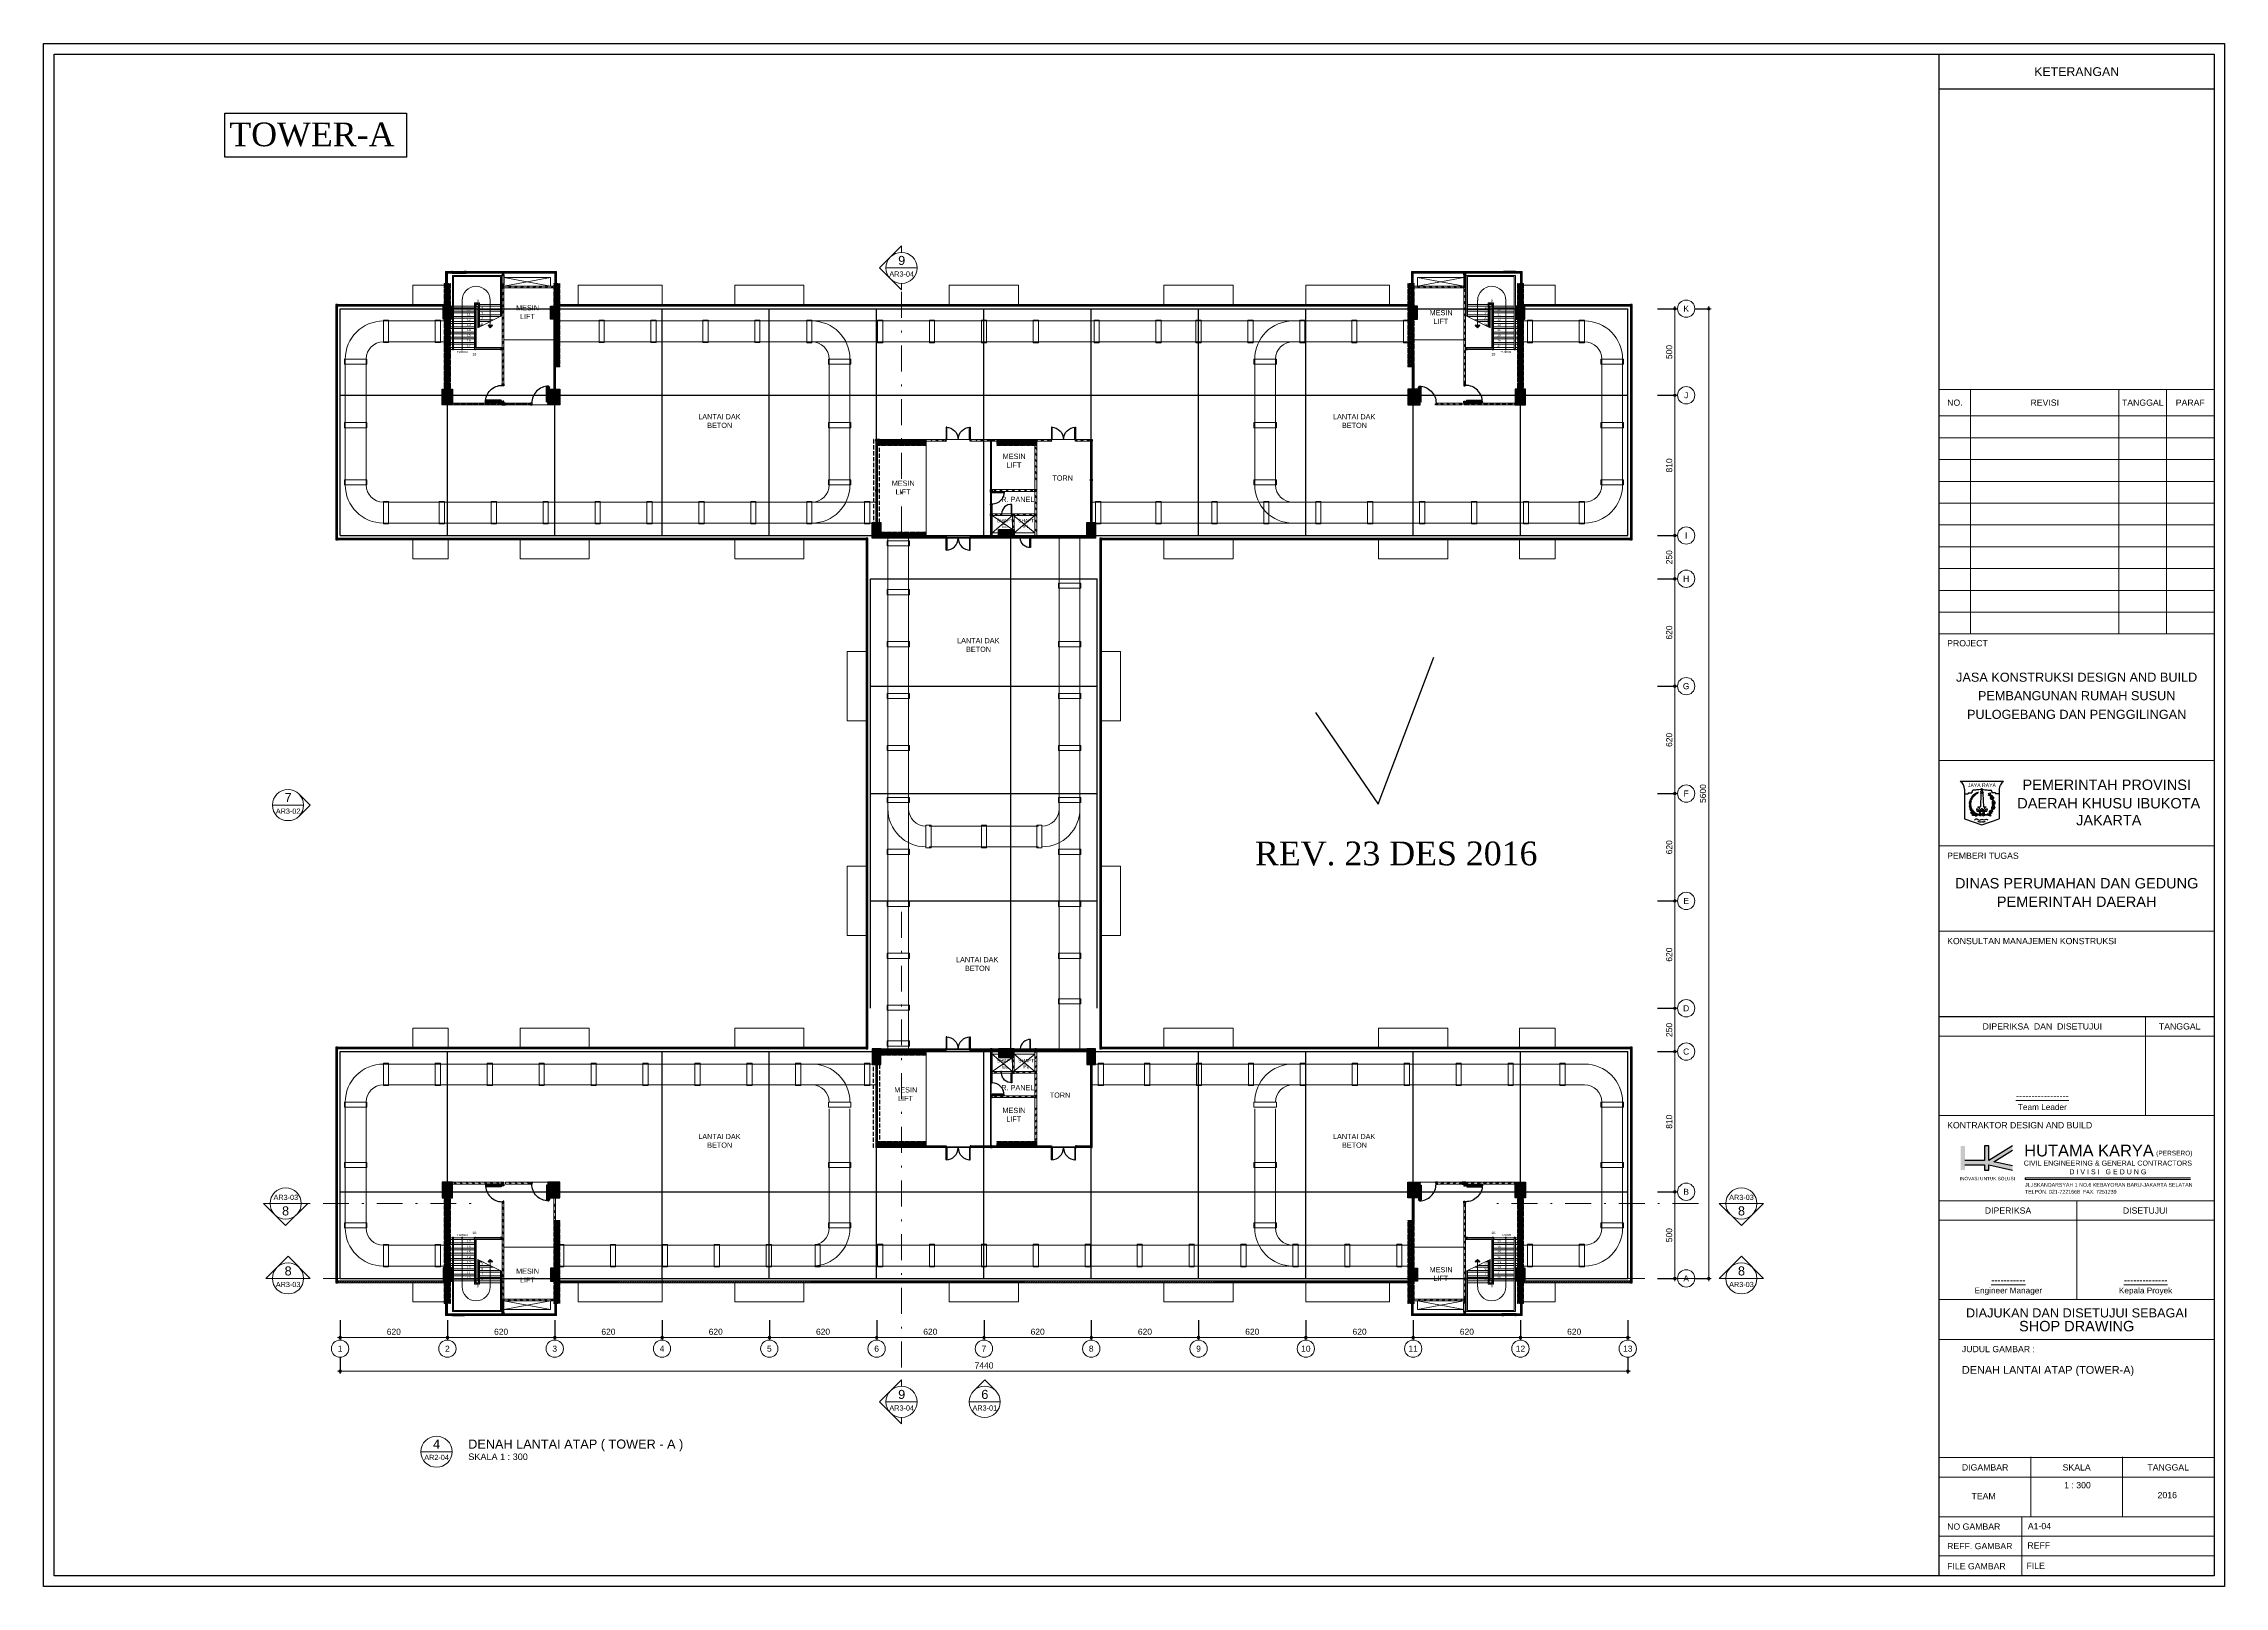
# Model space of a CAD drawing. Header units: millimetres. Extents: x -324 to 75, y -297 to 200.
# Drawn here: x -174.5 to -48.5, y 111.4 to 200.5 of the extents above; entities that cross this region are included whole.
import ezdxf
from ezdxf.enums import TextEntityAlignment as Align

# ---------------------------------------------------------------- set-up
doc = ezdxf.new("R2010")
doc.units = ezdxf.units.MM
doc.linetypes.add('ACAD_ISO02W100', pattern=[15, 12, -3])
doc.linetypes.add('DASHDOT', pattern=[1, 0.5, -0.25, 0, -0.25])
doc.layers.get('defpoints').update_dxf_attribs({"color": 1})
for name, color, linetype, lineweight in [('ars', 11, 'Continuous', 0), ('ars @ 1', 11, 'Continuous', 0), ('ARSIR', 31, 'Continuous', 5), ('ATAP', 3, 'Continuous', 20), ('KOL', 1, 'Continuous', 30), ('KOLOM', 4, 'Continuous', 9), ('KOP', 7, 'Continuous', 20), ('KOP GARIS', 1, 'Continuous', 30), ('lan', 7, 'Continuous', 15), ('NOT', 7, 'Continuous', 20), ('Stair', 7, 'Continuous', 15), ('tem', 5, 'Continuous', 20), ('u', 6, 'Continuous', 20)]:
    doc.layers.add(name, color=color, linetype=linetype, lineweight=lineweight)
doc.layers.add('as', color=1, linetype='Continuous', plot=False)
for name, color, linetype in [('HID', 1, 'Continuous'), ('Kusen', 30, 'Continuous'), ('STL', 6, 'Continuous'), ('TXT-50', 2, 'Continuous')]:
    doc.layers.add(name, color=color, linetype=linetype)
doc.layers.add('POLYLINE TPAK', color=4, linetype='Continuous', lineweight=20, plot=False)
doc.styles.add('BARU', font='arial.ttf')
doc.styles.add('BOLD', font='arial.ttf')
doc.styles.add('RM25', font='arial.ttf')
doc.styles.add('ROMANT', font='romantic.ttf', dxfattribs={"height": 1.2})
doc.styles.add('S', font='simplex', dxfattribs={"width": 0.75})
doc.styles.get("Standard").update_dxf_attribs({"font": 'arial.ttf'})
doc.dimstyles.new('sk-100', dxfattribs={"dimtxt": 0.35, "dimasz": 0.15, "dimexe": 0.1, "dimexo": 0, "dimgap": 0.15, "dimtad": 1, "dimdec": 0, "dimlfac": 100, "dimzin": 0, "dimdsep": 46, "dimtxsty": 'Standard', "dimblk": 'BULAT', "dimcen": 0.09, "dimclrd": 256, "dimclre": 256, "dimclrt": 256, "dimadec": 0, "dimazin": 0, "dimtfac": 1, "dimtdec": 0, "dimtofl": 0, "dimtmove": 0, "dimatfit": 3, "dimldrblk": 'BULAT', "dimfxl": 0, "dimtolj": 1, "dimtzin": 0, "dimlwd": -1, "dimarcsym": 0})
pattern_1 = [(225, (1.1, 1e-06), (-0.014142, 0.014142), []), (135, (1.1, 1e-06), (0.014142, 0.014142), [])]
pattern_2 = [(315, (-2e-13, 1e-06), (0.014142, 0.014142), []), (45, (-2e-13, 1e-06), (-0.014142, 0.014142), [])]
pattern_3 = [(45, (1551.91095, -401.8532), (-0.176776695, 0.176776695), []), (45, (1551.97345, -401.8532), (-0.176776695, 0.176776695), [])]
pattern_4 = [(45, (-68.2, 6.25), (-0.1767767, 0.1767767), []), (45, (-68.1375, 6.25), (-0.1767767, 0.1767767), [])]
pattern_5 = [(45, (-68.2, 4.35), (-0.1767767, 0.1767767), []), (45, (-68.1375, 4.35), (-0.1767767, 0.1767767), [])]
pattern_6 = [(45, (1580.41912, -387.73282), (-0.176776695, 0.176776695), []), (45, (1580.48162, -387.73282), (-0.176776695, 0.176776695), [])]
pattern_7 = [(45, (1580.41912, -390.63282), (-0.176776695, 0.176776695), []), (45, (1580.48162, -390.63282), (-0.176776695, 0.176776695), [])]
pattern_8 = [(45, (1576.71095, -452.5532), (-0.176776695, 0.176776695), []), (45, (1576.77345, -452.5532), (-0.176776695, 0.176776695), [])]
pattern_9 = [(225, (-5.95, -51.3), (0.022097087, -0.022097087), [])]

msp = doc.modelspace()

# ---------------------------------------------------------------- texts
at = {"layer": 'defpoints', "color": 2, "style": 'ROMANT'}
msp.add_text('REV. 23 DES 2016', height=1.36987, dxfattribs=at).set_placement((-96.303, 153.029), align=Align.CENTER)
at = {"layer": 'NOT'}
for s, insert, char_height, attachment_point in [('\\pi0.69996;MESIN\\P\\pi0.91964;LIFT', (-147.854, 184.571), 0.3, 7), ('\\pi0.69996;MESIN\\P\\pi0.91964;LIFT', (-95.074, 184.293), 0.3, 7), ('\\pi0.12391;LANTAI DAK \\P\\pi0.64154;BETON', (-136.754, 179.084), 0.3, 1), ('\\pi0.12391;LANTAI DAK \\P\\pi0.64154;BETON', (-100.08, 179.084), 0.3, 1), ('\\pi0.69996;MESIN\\P\\pi0.91964;LIFT', (-119.741, 175.998), 0.3, 7), ('\\pi0.69996;MESIN\\P\\pi0.91964;LIFT', (-126.149, 174.444), 0.3, 7), ('\\pi0.75931;TORN', (-116.929, 175.239), 0.3, 7), ('\\pi0.39986;R. PANEL', (-119.519, 174.009), 0.3, 7), ('\\pi0.88202;SHAFT\\P\\pi1.176;EL', (-120.257, 173.036), 0.2, 1), ('\\pi0.88202;SHAFT\\P\\pi1.1757;PL', (-119.021, 173.034), 0.2, 1), ('\\pi0.12391;LANTAI DAK \\P\\pi0.64154;BETON', (-121.798, 166.155), 0.3, 1), ('\\pi0.12391;LANTAI DAK \\P\\pi0.64154;BETON', (-121.861, 147.733), 0.3, 1), ('\\pi0.69996;MESIN\\P\\pi0.91964;LIFT', (-126.004, 139.41), 0.3, 7), ('\\pi0.75931;TORN', (-117.079, 139.602), 0.3, 7), ('\\pi0.69996;MESIN\\P\\pi0.91964;LIFT', (-119.754, 138.223), 0.3, 7), ('\\pi0.12391;LANTAI DAK \\P\\pi0.64154;BETON', (-136.754, 137.518), 0.3, 1), ('\\pi0.12391;LANTAI DAK \\P\\pi0.64154;BETON', (-100.08, 137.518), 0.3, 1), ('\\pi0.69996;MESIN\\P\\pi0.91964;LIFT', (-95.074, 129.023), 0.3, 7), ('\\pi0.69996;MESIN\\P\\pi0.91964;LIFT', (-147.854, 128.939), 0.3, 7)]:
    msp.add_mtext_dynamic_manual_height_columns(s, width=2.66173, gutter_width=1, heights=[0], dxfattribs=dict(at, insert=insert, char_height=char_height, attachment_point=attachment_point))
at = {"layer": 'NOT', "rotation": 360}
for s, insert, char_height, attachment_point in [('\\pi0.88202;SHAFT\\P\\pi1.176;EL', (-120.257, 141.31), 0.2, 7), ('\\pi0.88202;SHAFT\\P\\pi1.1757;PL', (-119.021, 141.312), 0.2, 7), ('\\pi0.39986;R. PANEL', (-119.519, 140.337), 0.3, 1)]:
    msp.add_mtext_dynamic_manual_height_columns(s, width=2.66173, gutter_width=1, heights=[0], dxfattribs=dict(at, insert=insert, char_height=char_height, attachment_point=attachment_point))
at = {"layer": 'TXT-50', "style": 'ROMANT'}
msp.add_text('TOWER-A', height=1.3699, dxfattribs=at).set_placement((-158.952, 194.553), align=Align.CENTER)

# ---------------------------------------------------------------- blocks, each defined once
blk = doc.blocks.new('Npa')
for p, q in [((-0.849, 0), (0, 0.849)), ((0.849, 0), (0, 0.849)), ((0.849, 0), (-0.849, 0))]:
    blk.add_line(p, q)
blk.add_circle((0, 0), 0.6)
at = {"color": 5, "style": 'S', "width": 0.75, "flags": 4}
blk.add_attdef('NO', text='', height=0.3, dxfattribs=at).set_placement((0.005, 0.113), align=Align.CENTER)
at = {"style": 'S', "width": 0.75, "flags": 4}
blk.add_attdef('NOLBR', text='', height=0.2, dxfattribs=at).set_placement((0.005, -0.334), align=Align.CENTER)
blk = doc.blocks.new('Npkr')
for p, q in [((0, 0.849), (-0.849, 0)), ((0, 0.6), (0, 0.849)), ((0, -0.849), (-0.849, 0)), ((0.6, 0), (-0.6, 0)), ((0, -0.6), (0, -0.849))]:
    blk.add_line(p, q)
blk.add_circle((0, 0), 0.6)
at = {"color": 5, "style": 'S', "width": 0.75, "flags": 4}
blk.add_attdef('NO', text='', height=0.3, dxfattribs=at).set_placement((0.005, 0.113), align=Align.CENTER)
at = {"style": 'S', "width": 0.75, "flags": 4}
blk.add_attdef('NOLBR', text='', height=0.2, dxfattribs=at).set_placement((0.005, -0.334), align=Align.CENTER)
blk = doc.blocks.new('Ntkn')
for p, q in [((0.6, 0), (-0.6, 0)), ((0.424, 0.424), (0.849, 0)), ((0.424, -0.424), (0.849, 0))]:
    blk.add_line(p, q)
blk.add_circle((0, 0), 0.6)
at = {"color": 5, "style": 'S', "width": 0.75, "flags": 4}
blk.add_attdef('NO', text='', height=0.3, dxfattribs=at).set_placement((0.005, 0.113), align=Align.CENTER)
at = {"style": 'S', "width": 0.75, "flags": 4}
blk.add_attdef('NOLBR', text='', height=0.2, dxfattribs=at).set_placement((0.005, -0.334), align=Align.CENTER)
blk = doc.blocks.new('Ndtpd')
blk.add_line((0.75, 0), (-0.75, 0))
blk.add_circle((0, 0), 0.747)
at = {"flags": 4}
for tag, height, p in [('NO', 0.5, (0, 0.15)), ('NOLBR', 0.3, (0, -0.4))]:
    blk.add_attdef(tag, text='', height=height, dxfattribs=at).set_placement(p, align=Align.CENTER)
for tag, p, height in [('NDTPD', (1.52, 0.15), 0.5), ('SKALA', (1.52, -0.4), 0.3)]:
    blk.add_attdef(tag, p, '', height=height, dxfattribs=at)
blk = doc.blocks.new('BULAT')
for p, q in [((-1, 0), (1, 0)), ((0, -1), (0, 1))]:
    blk.add_line(p, q)
blk.add_circle((0, 0), 0.5)
blk = doc.blocks.new('*D42')
at = {"layer": 'defpoints', "color": 0}
for p in [(-157.32, 126.76), (-151.12, 126.76), (-151.12, 125.76)]:
    blk.add_point(p, dxfattribs=at)
at = {"layer": 'u', "lineweight": -2}
for p, q in [((-157.32, 126.76), (-157.32, 125.66)), ((-151.12, 126.76), (-151.12, 125.66))]:
    blk.add_line(p, q, dxfattribs=at)
at = {"layer": 'u'}
blk.add_line((-157.17, 125.76), (-151.27, 125.76), dxfattribs=at)
at = {"layer": 'u', "xscale": 0.15, "yscale": 0.15, "zscale": 0.15, "rotation": 180}
blk.add_blockref('BULAT', (-157.32, 125.76), dxfattribs=at)
at = {"layer": 'u', "xscale": 0.15, "yscale": 0.15, "zscale": 0.15}
blk.add_blockref('BULAT', (-151.12, 125.76), dxfattribs=at)
at = {"layer": 'u', "insert": (-154.22, 126.09), "char_height": 0.35, "attachment_point": 5}
blk.add_mtext('\\A1;620', dxfattribs=at)
blk = doc.blocks.new('*D43')
at = {"layer": 'defpoints', "color": 0}
for p in [(-151.12, 126.76), (-144.92, 126.76), (-144.92, 125.76)]:
    blk.add_point(p, dxfattribs=at)
at = {"layer": 'u', "lineweight": -2}
for p, q in [((-151.12, 126.76), (-151.12, 125.66)), ((-144.92, 126.76), (-144.92, 125.66))]:
    blk.add_line(p, q, dxfattribs=at)
at = {"layer": 'u'}
blk.add_line((-150.97, 125.76), (-145.07, 125.76), dxfattribs=at)
at = {"layer": 'u', "xscale": 0.15, "yscale": 0.15, "zscale": 0.15, "rotation": 180}
blk.add_blockref('BULAT', (-151.12, 125.76), dxfattribs=at)
at = {"layer": 'u', "xscale": 0.15, "yscale": 0.15, "zscale": 0.15}
blk.add_blockref('BULAT', (-144.92, 125.76), dxfattribs=at)
at = {"layer": 'u', "insert": (-148.02, 126.09), "char_height": 0.35, "attachment_point": 5}
blk.add_mtext('\\A1;620', dxfattribs=at)
blk = doc.blocks.new('*D44')
at = {"layer": 'defpoints', "color": 0}
for p in [(-144.92, 126.76), (-138.72, 126.76), (-138.72, 125.76)]:
    blk.add_point(p, dxfattribs=at)
at = {"layer": 'u', "lineweight": -2}
for p, q in [((-144.92, 126.76), (-144.92, 125.66)), ((-138.72, 126.76), (-138.72, 125.66))]:
    blk.add_line(p, q, dxfattribs=at)
at = {"layer": 'u'}
blk.add_line((-144.77, 125.76), (-138.87, 125.76), dxfattribs=at)
at = {"layer": 'u', "xscale": 0.15, "yscale": 0.15, "zscale": 0.15, "rotation": 180}
blk.add_blockref('BULAT', (-144.92, 125.76), dxfattribs=at)
at = {"layer": 'u', "xscale": 0.15, "yscale": 0.15, "zscale": 0.15}
blk.add_blockref('BULAT', (-138.72, 125.76), dxfattribs=at)
at = {"layer": 'u', "insert": (-141.82, 126.09), "char_height": 0.35, "attachment_point": 5}
blk.add_mtext('\\A1;620', dxfattribs=at)
blk = doc.blocks.new('*D45')
at = {"layer": 'defpoints', "color": 0}
for p in [(-138.72, 126.76), (-132.52, 126.76), (-132.52, 125.76)]:
    blk.add_point(p, dxfattribs=at)
at = {"layer": 'u', "lineweight": -2}
for p, q in [((-138.72, 126.76), (-138.72, 125.66)), ((-132.52, 126.76), (-132.52, 125.66))]:
    blk.add_line(p, q, dxfattribs=at)
at = {"layer": 'u'}
blk.add_line((-138.57, 125.76), (-132.67, 125.76), dxfattribs=at)
at = {"layer": 'u', "xscale": 0.15, "yscale": 0.15, "zscale": 0.15, "rotation": 180}
blk.add_blockref('BULAT', (-138.72, 125.76), dxfattribs=at)
at = {"layer": 'u', "xscale": 0.15, "yscale": 0.15, "zscale": 0.15}
blk.add_blockref('BULAT', (-132.52, 125.76), dxfattribs=at)
at = {"layer": 'u', "insert": (-135.62, 126.09), "char_height": 0.35, "attachment_point": 5}
blk.add_mtext('\\A1;620', dxfattribs=at)
blk = doc.blocks.new('*D46')
at = {"layer": 'defpoints', "color": 0}
for p in [(-132.52, 126.76), (-126.32, 126.76), (-126.32, 125.76)]:
    blk.add_point(p, dxfattribs=at)
at = {"layer": 'u', "lineweight": -2}
for p, q in [((-132.52, 126.76), (-132.52, 125.66)), ((-126.32, 126.76), (-126.32, 125.66))]:
    blk.add_line(p, q, dxfattribs=at)
at = {"layer": 'u'}
blk.add_line((-132.37, 125.76), (-126.47, 125.76), dxfattribs=at)
at = {"layer": 'u', "xscale": 0.15, "yscale": 0.15, "zscale": 0.15, "rotation": 180}
blk.add_blockref('BULAT', (-132.52, 125.76), dxfattribs=at)
at = {"layer": 'u', "xscale": 0.15, "yscale": 0.15, "zscale": 0.15}
blk.add_blockref('BULAT', (-126.32, 125.76), dxfattribs=at)
at = {"layer": 'u', "insert": (-129.42, 126.09), "char_height": 0.35, "attachment_point": 5}
blk.add_mtext('\\A1;620', dxfattribs=at)
blk = doc.blocks.new('*D47')
at = {"layer": 'defpoints', "color": 0}
for p in [(-126.32, 126.76), (-120.12, 126.76), (-120.12, 125.76)]:
    blk.add_point(p, dxfattribs=at)
at = {"layer": 'u', "lineweight": -2}
for p, q in [((-126.32, 126.76), (-126.32, 125.66)), ((-120.12, 126.76), (-120.12, 125.66))]:
    blk.add_line(p, q, dxfattribs=at)
at = {"layer": 'u'}
blk.add_line((-126.17, 125.76), (-120.27, 125.76), dxfattribs=at)
at = {"layer": 'u', "xscale": 0.15, "yscale": 0.15, "zscale": 0.15, "rotation": 180}
blk.add_blockref('BULAT', (-126.32, 125.76), dxfattribs=at)
at = {"layer": 'u', "xscale": 0.15, "yscale": 0.15, "zscale": 0.15}
blk.add_blockref('BULAT', (-120.12, 125.76), dxfattribs=at)
at = {"layer": 'u', "insert": (-123.22, 126.09), "char_height": 0.35, "attachment_point": 5}
blk.add_mtext('\\A1;620', dxfattribs=at)
blk = doc.blocks.new('*D48')
at = {"layer": 'defpoints', "color": 0}
for p in [(-120.12, 126.76), (-113.92, 126.76), (-113.92, 125.76)]:
    blk.add_point(p, dxfattribs=at)
at = {"layer": 'u', "lineweight": -2}
for p, q in [((-120.12, 126.76), (-120.12, 125.66)), ((-113.92, 126.76), (-113.92, 125.66))]:
    blk.add_line(p, q, dxfattribs=at)
at = {"layer": 'u'}
blk.add_line((-119.97, 125.76), (-114.07, 125.76), dxfattribs=at)
at = {"layer": 'u', "xscale": 0.15, "yscale": 0.15, "zscale": 0.15, "rotation": 180}
blk.add_blockref('BULAT', (-120.12, 125.76), dxfattribs=at)
at = {"layer": 'u', "xscale": 0.15, "yscale": 0.15, "zscale": 0.15}
blk.add_blockref('BULAT', (-113.92, 125.76), dxfattribs=at)
at = {"layer": 'u', "insert": (-117.02, 126.09), "char_height": 0.35, "attachment_point": 5}
blk.add_mtext('\\A1;620', dxfattribs=at)
blk = doc.blocks.new('*D49')
at = {"layer": 'defpoints', "color": 0}
for p in [(-113.92, 126.76), (-107.72, 126.76), (-107.72, 125.76)]:
    blk.add_point(p, dxfattribs=at)
at = {"layer": 'u', "lineweight": -2}
for p, q in [((-113.92, 126.76), (-113.92, 125.66)), ((-107.72, 126.76), (-107.72, 125.66))]:
    blk.add_line(p, q, dxfattribs=at)
at = {"layer": 'u'}
blk.add_line((-113.77, 125.76), (-107.87, 125.76), dxfattribs=at)
at = {"layer": 'u', "xscale": 0.15, "yscale": 0.15, "zscale": 0.15, "rotation": 180}
blk.add_blockref('BULAT', (-113.92, 125.76), dxfattribs=at)
at = {"layer": 'u', "xscale": 0.15, "yscale": 0.15, "zscale": 0.15}
blk.add_blockref('BULAT', (-107.72, 125.76), dxfattribs=at)
at = {"layer": 'u', "insert": (-110.82, 126.09), "char_height": 0.35, "attachment_point": 5}
blk.add_mtext('\\A1;620', dxfattribs=at)
blk = doc.blocks.new('*D50')
at = {"layer": 'defpoints', "color": 0}
for p in [(-107.72, 126.76), (-101.52, 126.76), (-101.52, 125.76)]:
    blk.add_point(p, dxfattribs=at)
at = {"layer": 'u', "lineweight": -2}
for p, q in [((-107.72, 126.76), (-107.72, 125.66)), ((-101.52, 126.76), (-101.52, 125.66))]:
    blk.add_line(p, q, dxfattribs=at)
at = {"layer": 'u'}
blk.add_line((-107.57, 125.76), (-101.67, 125.76), dxfattribs=at)
at = {"layer": 'u', "xscale": 0.15, "yscale": 0.15, "zscale": 0.15, "rotation": 180}
blk.add_blockref('BULAT', (-107.72, 125.76), dxfattribs=at)
at = {"layer": 'u', "xscale": 0.15, "yscale": 0.15, "zscale": 0.15}
blk.add_blockref('BULAT', (-101.52, 125.76), dxfattribs=at)
at = {"layer": 'u', "insert": (-104.62, 126.09), "char_height": 0.35, "attachment_point": 5}
blk.add_mtext('\\A1;620', dxfattribs=at)
blk = doc.blocks.new('*D51')
at = {"layer": 'defpoints', "color": 0}
for p in [(-101.52, 126.76), (-95.32, 126.76), (-95.32, 125.76)]:
    blk.add_point(p, dxfattribs=at)
at = {"layer": 'u', "lineweight": -2}
for p, q in [((-101.52, 126.76), (-101.52, 125.66)), ((-95.32, 126.76), (-95.32, 125.66))]:
    blk.add_line(p, q, dxfattribs=at)
at = {"layer": 'u'}
blk.add_line((-101.37, 125.76), (-95.47, 125.76), dxfattribs=at)
at = {"layer": 'u', "xscale": 0.15, "yscale": 0.15, "zscale": 0.15, "rotation": 180}
blk.add_blockref('BULAT', (-101.52, 125.76), dxfattribs=at)
at = {"layer": 'u', "xscale": 0.15, "yscale": 0.15, "zscale": 0.15}
blk.add_blockref('BULAT', (-95.32, 125.76), dxfattribs=at)
at = {"layer": 'u', "insert": (-98.42, 126.09), "char_height": 0.35, "attachment_point": 5}
blk.add_mtext('\\A1;620', dxfattribs=at)
blk = doc.blocks.new('*D52')
at = {"layer": 'defpoints', "color": 0}
for p in [(-95.32, 126.76), (-89.12, 126.76), (-89.12, 125.76)]:
    blk.add_point(p, dxfattribs=at)
at = {"layer": 'u', "lineweight": -2}
for p, q in [((-95.32, 126.76), (-95.32, 125.66)), ((-89.12, 126.76), (-89.12, 125.66))]:
    blk.add_line(p, q, dxfattribs=at)
at = {"layer": 'u'}
blk.add_line((-95.17, 125.76), (-89.27, 125.76), dxfattribs=at)
at = {"layer": 'u', "xscale": 0.15, "yscale": 0.15, "zscale": 0.15, "rotation": 180}
blk.add_blockref('BULAT', (-95.32, 125.76), dxfattribs=at)
at = {"layer": 'u', "xscale": 0.15, "yscale": 0.15, "zscale": 0.15}
blk.add_blockref('BULAT', (-89.12, 125.76), dxfattribs=at)
at = {"layer": 'u', "insert": (-92.22, 126.09), "char_height": 0.35, "attachment_point": 5}
blk.add_mtext('\\A1;620', dxfattribs=at)
blk = doc.blocks.new('*D53')
at = {"layer": 'defpoints', "color": 0}
for p in [(-89.12, 126.76), (-82.92, 126.76), (-82.92, 125.76)]:
    blk.add_point(p, dxfattribs=at)
at = {"layer": 'u', "lineweight": -2}
for p, q in [((-89.12, 126.76), (-89.12, 125.66)), ((-82.92, 126.76), (-82.92, 125.66))]:
    blk.add_line(p, q, dxfattribs=at)
at = {"layer": 'u'}
blk.add_line((-88.97, 125.76), (-83.07, 125.76), dxfattribs=at)
at = {"layer": 'u', "xscale": 0.15, "yscale": 0.15, "zscale": 0.15, "rotation": 180}
blk.add_blockref('BULAT', (-89.12, 125.76), dxfattribs=at)
at = {"layer": 'u', "xscale": 0.15, "yscale": 0.15, "zscale": 0.15}
blk.add_blockref('BULAT', (-82.92, 125.76), dxfattribs=at)
at = {"layer": 'u', "insert": (-86.02, 126.09), "char_height": 0.35, "attachment_point": 5}
blk.add_mtext('\\A1;620', dxfattribs=at)
blk = doc.blocks.new('*D54')
at = {"layer": 'defpoints', "color": 0}
for p in [(-157.32, 124.61), (-82.92, 124.61), (-82.92, 123.81)]:
    blk.add_point(p, dxfattribs=at)
at = {"layer": 'u', "lineweight": -2}
for p, q in [((-157.32, 124.61), (-157.32, 123.71)), ((-82.92, 124.61), (-82.92, 123.71))]:
    blk.add_line(p, q, dxfattribs=at)
at = {"layer": 'u'}
blk.add_line((-157.17, 123.81), (-83.07, 123.81), dxfattribs=at)
at = {"layer": 'u', "xscale": 0.15, "yscale": 0.15, "zscale": 0.15, "rotation": 180}
blk.add_blockref('BULAT', (-157.32, 123.81), dxfattribs=at)
at = {"layer": 'u', "xscale": 0.15, "yscale": 0.15, "zscale": 0.15}
blk.add_blockref('BULAT', (-82.92, 123.81), dxfattribs=at)
at = {"layer": 'u', "insert": (-120.12, 124.14), "char_height": 0.35, "attachment_point": 5}
blk.add_mtext('\\A1;7440', dxfattribs=at)
blk = doc.blocks.new('NAV')
blk.add_circle((0, -0.4), 0.4)
at = {"style": 'S', "width": 0.75, "flags": 4}
blk.add_attdef('AV', text='', height=0.3, dxfattribs=at).set_placement((0, -0.4), align=Align.MIDDLE)
blk = doc.blocks.new('*D55')
at = {"layer": 'defpoints', "color": 0}
for p in [(-81.2, 134.17), (-80.2, 134.17), (-81.2, 129.17)]:
    blk.add_point(p, dxfattribs=at)
at = {"layer": 'u', "lineweight": -2}
for p, q in [((-81.2, 134.17), (-80.1, 134.17)), ((-81.2, 129.17), (-80.1, 129.17))]:
    blk.add_line(p, q, dxfattribs=at)
at = {"layer": 'u'}
blk.add_line((-80.2, 129.32), (-80.2, 134.02), dxfattribs=at)
at = {"layer": 'u', "xscale": 0.15, "yscale": 0.15, "zscale": 0.15}
for p, rotation in [((-80.2, 134.17), 90), ((-80.2, 129.17), 270)]:
    blk.add_blockref('BULAT', p, dxfattribs=dict(at, rotation=rotation))
at = {"layer": 'u', "insert": (-80.53, 131.67), "char_height": 0.35, "attachment_point": 5, "rotation": 90}
blk.add_mtext('\\A1;500', dxfattribs=at)
blk = doc.blocks.new('*D56')
at = {"layer": 'defpoints', "color": 0}
for p in [(-81.2, 142.27), (-80.2, 142.27), (-81.2, 134.17)]:
    blk.add_point(p, dxfattribs=at)
at = {"layer": 'u', "lineweight": -2}
for p, q in [((-81.2, 142.27), (-80.1, 142.27)), ((-81.2, 134.17), (-80.1, 134.17))]:
    blk.add_line(p, q, dxfattribs=at)
at = {"layer": 'u'}
blk.add_line((-80.2, 134.32), (-80.2, 142.12), dxfattribs=at)
at = {"layer": 'u', "xscale": 0.15, "yscale": 0.15, "zscale": 0.15}
for p, rotation in [((-80.2, 142.27), 90), ((-80.2, 134.17), 270)]:
    blk.add_blockref('BULAT', p, dxfattribs=dict(at, rotation=rotation))
at = {"layer": 'u', "insert": (-80.53, 138.22), "char_height": 0.35, "attachment_point": 5, "rotation": 90}
blk.add_mtext('\\A1;810', dxfattribs=at)
blk = doc.blocks.new('*D57')
at = {"layer": 'defpoints', "color": 0}
for p in [(-81.2, 144.77), (-80.2, 144.77), (-81.2, 142.27)]:
    blk.add_point(p, dxfattribs=at)
at = {"layer": 'u', "lineweight": -2}
for p, q in [((-81.2, 144.77), (-80.1, 144.77)), ((-81.2, 142.27), (-80.1, 142.27))]:
    blk.add_line(p, q, dxfattribs=at)
at = {"layer": 'u'}
blk.add_line((-80.2, 142.42), (-80.2, 144.62), dxfattribs=at)
at = {"layer": 'u', "xscale": 0.15, "yscale": 0.15, "zscale": 0.15}
for p, rotation in [((-80.2, 144.77), 90), ((-80.2, 142.27), 270)]:
    blk.add_blockref('BULAT', p, dxfattribs=dict(at, rotation=rotation))
at = {"layer": 'u', "insert": (-80.53, 143.52), "char_height": 0.35, "attachment_point": 5, "rotation": 90}
blk.add_mtext('\\A1;250', dxfattribs=at)
blk = doc.blocks.new('*D58')
at = {"layer": 'defpoints', "color": 0}
for p in [(-81.2, 150.97), (-80.2, 150.97), (-81.2, 144.77)]:
    blk.add_point(p, dxfattribs=at)
at = {"layer": 'u', "lineweight": -2}
for p, q in [((-81.2, 150.97), (-80.1, 150.97)), ((-81.2, 144.77), (-80.1, 144.77))]:
    blk.add_line(p, q, dxfattribs=at)
at = {"layer": 'u'}
blk.add_line((-80.2, 144.92), (-80.2, 150.82), dxfattribs=at)
at = {"layer": 'u', "xscale": 0.15, "yscale": 0.15, "zscale": 0.15}
for p, rotation in [((-80.2, 150.97), 90), ((-80.2, 144.77), 270)]:
    blk.add_blockref('BULAT', p, dxfattribs=dict(at, rotation=rotation))
at = {"layer": 'u', "insert": (-80.53, 147.87), "char_height": 0.35, "attachment_point": 5, "rotation": 90}
blk.add_mtext('\\A1;620', dxfattribs=at)
blk = doc.blocks.new('*D59')
at = {"layer": 'defpoints', "color": 0}
for p in [(-81.2, 157.17), (-80.2, 157.17), (-81.2, 150.97)]:
    blk.add_point(p, dxfattribs=at)
at = {"layer": 'u', "lineweight": -2}
for p, q in [((-81.2, 157.17), (-80.1, 157.17)), ((-81.2, 150.97), (-80.1, 150.97))]:
    blk.add_line(p, q, dxfattribs=at)
at = {"layer": 'u'}
blk.add_line((-80.2, 151.12), (-80.2, 157.02), dxfattribs=at)
at = {"layer": 'u', "xscale": 0.15, "yscale": 0.15, "zscale": 0.15}
for p, rotation in [((-80.2, 157.17), 90), ((-80.2, 150.97), 270)]:
    blk.add_blockref('BULAT', p, dxfattribs=dict(at, rotation=rotation))
at = {"layer": 'u', "insert": (-80.53, 154.07), "char_height": 0.35, "attachment_point": 5, "rotation": 90}
blk.add_mtext('\\A1;620', dxfattribs=at)
blk = doc.blocks.new('*D60')
at = {"layer": 'defpoints', "color": 0}
for p in [(-81.2, 163.37), (-80.2, 163.37), (-81.2, 157.17)]:
    blk.add_point(p, dxfattribs=at)
at = {"layer": 'u', "lineweight": -2}
for p, q in [((-81.2, 163.37), (-80.1, 163.37)), ((-81.2, 157.17), (-80.1, 157.17))]:
    blk.add_line(p, q, dxfattribs=at)
at = {"layer": 'u'}
blk.add_line((-80.2, 157.32), (-80.2, 163.22), dxfattribs=at)
at = {"layer": 'u', "xscale": 0.15, "yscale": 0.15, "zscale": 0.15}
for p, rotation in [((-80.2, 163.37), 90), ((-80.2, 157.17), 270)]:
    blk.add_blockref('BULAT', p, dxfattribs=dict(at, rotation=rotation))
at = {"layer": 'u', "insert": (-80.53, 160.27), "char_height": 0.35, "attachment_point": 5, "rotation": 90}
blk.add_mtext('\\A1;620', dxfattribs=at)
blk = doc.blocks.new('*D61')
at = {"layer": 'defpoints', "color": 0}
for p in [(-81.2, 169.57), (-80.2, 169.57), (-81.2, 163.37)]:
    blk.add_point(p, dxfattribs=at)
at = {"layer": 'u', "lineweight": -2}
for p, q in [((-81.2, 169.57), (-80.1, 169.57)), ((-81.2, 163.37), (-80.1, 163.37))]:
    blk.add_line(p, q, dxfattribs=at)
at = {"layer": 'u'}
blk.add_line((-80.2, 163.52), (-80.2, 169.42), dxfattribs=at)
at = {"layer": 'u', "xscale": 0.15, "yscale": 0.15, "zscale": 0.15}
for p, rotation in [((-80.2, 169.57), 90), ((-80.2, 163.37), 270)]:
    blk.add_blockref('BULAT', p, dxfattribs=dict(at, rotation=rotation))
at = {"layer": 'u', "insert": (-80.53, 166.47), "char_height": 0.35, "attachment_point": 5, "rotation": 90}
blk.add_mtext('\\A1;620', dxfattribs=at)
blk = doc.blocks.new('*D62')
at = {"layer": 'defpoints', "color": 0}
for p in [(-81.2, 172.07), (-80.2, 172.07), (-81.2, 169.57)]:
    blk.add_point(p, dxfattribs=at)
at = {"layer": 'u', "lineweight": -2}
for p, q in [((-81.2, 172.07), (-80.1, 172.07)), ((-81.2, 169.57), (-80.1, 169.57))]:
    blk.add_line(p, q, dxfattribs=at)
at = {"layer": 'u'}
blk.add_line((-80.2, 169.72), (-80.2, 171.92), dxfattribs=at)
at = {"layer": 'u', "xscale": 0.15, "yscale": 0.15, "zscale": 0.15}
for p, rotation in [((-80.2, 172.07), 90), ((-80.2, 169.57), 270)]:
    blk.add_blockref('BULAT', p, dxfattribs=dict(at, rotation=rotation))
at = {"layer": 'u', "insert": (-80.53, 170.82), "char_height": 0.35, "attachment_point": 5, "rotation": 90}
blk.add_mtext('\\A1;250', dxfattribs=at)
blk = doc.blocks.new('*D63')
at = {"layer": 'defpoints', "color": 0}
for p in [(-81.2, 180.17), (-80.2, 180.17), (-81.2, 172.07)]:
    blk.add_point(p, dxfattribs=at)
at = {"layer": 'u', "lineweight": -2}
for p, q in [((-81.2, 180.17), (-80.1, 180.17)), ((-81.2, 172.07), (-80.1, 172.07))]:
    blk.add_line(p, q, dxfattribs=at)
at = {"layer": 'u'}
blk.add_line((-80.2, 172.22), (-80.2, 180.02), dxfattribs=at)
at = {"layer": 'u', "xscale": 0.15, "yscale": 0.15, "zscale": 0.15}
for p, rotation in [((-80.2, 180.17), 90), ((-80.2, 172.07), 270)]:
    blk.add_blockref('BULAT', p, dxfattribs=dict(at, rotation=rotation))
at = {"layer": 'u', "insert": (-80.53, 176.12), "char_height": 0.35, "attachment_point": 5, "rotation": 90}
blk.add_mtext('\\A1;810', dxfattribs=at)
blk = doc.blocks.new('*D64')
at = {"layer": 'defpoints', "color": 0}
for p in [(-81.2, 185.17), (-80.2, 185.17), (-81.2, 180.17)]:
    blk.add_point(p, dxfattribs=at)
at = {"layer": 'u', "lineweight": -2}
for p, q in [((-81.2, 185.17), (-80.1, 185.17)), ((-81.2, 180.17), (-80.1, 180.17))]:
    blk.add_line(p, q, dxfattribs=at)
at = {"layer": 'u'}
blk.add_line((-80.2, 180.32), (-80.2, 185.02), dxfattribs=at)
at = {"layer": 'u', "xscale": 0.15, "yscale": 0.15, "zscale": 0.15}
for p, rotation in [((-80.2, 185.17), 90), ((-80.2, 180.17), 270)]:
    blk.add_blockref('BULAT', p, dxfattribs=dict(at, rotation=rotation))
at = {"layer": 'u', "insert": (-80.53, 182.67), "char_height": 0.35, "attachment_point": 5, "rotation": 90}
blk.add_mtext('\\A1;500', dxfattribs=at)
blk = doc.blocks.new('*D65')
at = {"layer": 'defpoints', "color": 0}
for p in [(-79.05, 185.17), (-78.25, 185.17), (-79.05, 129.17)]:
    blk.add_point(p, dxfattribs=at)
at = {"layer": 'u', "lineweight": -2}
for p, q in [((-79.05, 185.17), (-78.15, 185.17)), ((-79.05, 129.17), (-78.15, 129.17))]:
    blk.add_line(p, q, dxfattribs=at)
at = {"layer": 'u'}
blk.add_line((-78.25, 129.32), (-78.25, 185.02), dxfattribs=at)
at = {"layer": 'u', "xscale": 0.15, "yscale": 0.15, "zscale": 0.15}
for p, rotation in [((-78.25, 185.17), 90), ((-78.25, 129.17), 270)]:
    blk.add_blockref('BULAT', p, dxfattribs=dict(at, rotation=rotation))
at = {"layer": 'u', "insert": (-78.58, 157.17), "char_height": 0.35, "attachment_point": 5, "rotation": 90}
blk.add_mtext('\\A1;5600', dxfattribs=at)
blk = doc.blocks.new('Ntm')
for p, q in [((-0.424, 0.424), (0, 0.849)), ((0.424, 0.424), (0, 0.849)), ((0.6, 0), (-0.6, 0))]:
    blk.add_line(p, q)
blk.add_circle((0, 0), 0.6)
at = {"color": 5, "style": 'S', "width": 0.75, "flags": 4}
blk.add_attdef('NO', text='', height=0.3, dxfattribs=at).set_placement((0.005, 0.113), align=Align.CENTER)
at = {"style": 'S', "width": 0.75, "flags": 4}
blk.add_attdef('NOLBR', text='', height=0.2, dxfattribs=at).set_placement((0.005, -0.334), align=Align.CENTER)
blk = doc.blocks.new('D-P90')
at = {"layer": 'ars'}
h = blk.add_hatch(dxfattribs=at)
h.set_pattern_fill('ANSI37', color=256, scale=0.005, angle=-90, style=0)
h.set_pattern_definition([(45, (-1350.94906, -1248.591899), (0.01122532015, -0.01122532015), []), (315, (-1350.94906, -1248.591899), (-0.01122532015, -0.01122532015), [])])
h.paths.add_polyline_path([(0.01, -0.18, -0.414214), (0.01, -0.18), (0.01, -1.12, -0.414214), (0.01, -1.12), (-0.03, -1.12, 0.414214), (-0.04, -1.12), (-0.04, -1.14, -1), (-0.04, -1.14), (-0.04, -0.16, -1), (-0.04, -0.16), (-0.04, -0.18, 0.414214), (-0.03, -0.18)])
at = {"layer": 'as'}
for q in [(-0.05, -0.16), (-0.04, -0.15)]:
    blk.add_line((-0.04, -0.16), q, dxfattribs=at)
at = {"layer": 'HID'}
for p, q in [((-0.04, -0.12), (-0.09, -0.08)), ((-0.04, -0.12), (-0.09, -0.08)), ((-0.07, -0.15), (-0.02, -0.1)), ((-0.06, -0.15), (-0.02, -0.11)), ((0.97, -0.15), (0.92, -0.1)), ((0.96, -0.15), (0.92, -0.11)), ((0.94, -0.12), (0.99, -0.08)), ((0.94, -0.12), (0.99, -0.08))]:
    blk.add_line(p, q, dxfattribs=at)
for points in [[(-0.04, -0.13), (-0.04, -0.13), (-0.04, -0.12), (-0.04, -0.12)], [(0.94, -0.13), (0.94, -0.13), (0.94, -0.12), (0.94, -0.12)]]:
    blk.add_lwpolyline(points, dxfattribs=at)
at = {"layer": 'KOL'}
blk.add_line((0.97, -0.13), (0.97, -0.15), dxfattribs=at)
at = {"layer": 'Kusen', "ltscale": 2}
for p, q in [((-0.1, -0.22), (-0.1, -1.06)), ((-0.08, -0.24), (-0.08, -1.06)), ((-0.07, -0.21), (-0.04, -0.21)), ((-0.07, -0.22), (-0.07, -0.21)), ((-0.07, -0.25), (-0.07, -0.24)), ((-0.07, -0.25), (-0.04, -0.25)), ((-0.07, -1.05), (-0.04, -1.05)), ((-0.07, -1.05), (-0.07, -1.06)), ((-0.07, -1.08), (-0.07, -1.09)), ((-0.07, -1.09), (-0.04, -1.09)), ((-0.06, -0.25), (-0.06, -0.21)), ((-0.06, -1.05), (-0.06, -1.09)), ((-0.04, -0.25), (-0.04, -0.21)), ((-0.04, -1.05), (-0.04, -1.09)), ((0.05, -0.21), (0.01, -0.21)), ((0.01, -0.25), (0.01, -0.21)), ((0.05, -0.25), (0.01, -0.25)), ((0.05, -1.05), (0.01, -1.05)), ((0.01, -1.05), (0.01, -1.09)), ((0.05, -1.09), (0.01, -1.09)), ((0.03, -0.25), (0.03, -0.21)), ((0.03, -1.05), (0.03, -1.09)), ((0.05, -0.22), (0.05, -0.21)), ((0.05, -0.25), (0.05, -0.24)), ((0.05, -0.24), (0.05, -1.06)), ((0.05, -1.05), (0.05, -1.06)), ((0.05, -1.08), (0.05, -1.09)), ((0.07, -0.22), (0.07, -1.06))]:
    blk.add_line(p, q, dxfattribs=at)
at = {"layer": 'Kusen'}
blk.add_line((-0.04, -0.16), (-0.04, -0.16), dxfattribs=at)
blk.add_line((-0.04, -0.16), (-0.04, -0.16), dxfattribs=at)
at = {"layer": 'Kusen', "ltscale": 2}
for points in [[(-0.1, -0.24), (-0.06, -0.24), (-0.06, -0.22), (-0.1, -0.22), (-0.1, -0.24)], [(-0.1, -1.06), (-0.06, -1.06), (-0.06, -1.08), (-0.1, -1.08), (-0.1, -1.06)], [(0.07, -0.24), (0.03, -0.24), (0.03, -0.22), (0.07, -0.22), (0.07, -0.24)], [(0.07, -1.06), (0.03, -1.06), (0.03, -1.08), (0.07, -1.08), (0.07, -1.06)]]:
    blk.add_lwpolyline(points, dxfattribs=at)
at = {"layer": 'Kusen'}
blk.add_circle((-0.04, -0.16), 0.001, dxfattribs=at)
for radius, start, end in [(0.961, 270, 0.4597), (0.0025, 75.7804, 11.3851)]:
    blk.add_arc((-0.04, -0.16), radius, start, end, dxfattribs=at)
at = {"layer": 'STL'}
for p, q in [((-0.04, -0.18), (-0.04, -0.16)), ((-0.04, -0.16), (-0.04, -1.14)), ((-0.04, -1.12), (-0.04, -1.14)), ((-0.03, -0.18), (0.01, -0.18)), ((-0.03, -1.12), (0.01, -1.12)), ((0.01, -0.18), (0.01, -1.12))]:
    blk.add_line(p, q, dxfattribs=at)
for points in [[(0, -0.1), (0, -0.1), (-0.02, -0.1, 0.414214), (-0.02, -0.1), (-0.02, -0.15, -0.414214), (-0.02, -0.15), (-0.07, -0.15, -0.414214), (-0.07, -0.15), (-0.07, -0.13), (-0.07, -0.13), (-0.07, -0.15, 0.414214), (-0.07, -0.15), (-0.02, -0.15, 0.414214), (-0.02, -0.15), (-0.02, -0.1, -0.414214), (-0.02, -0.1)], [(0.9, -0.1), (0.9, -0.1), (0.92, -0.1, -0.414214), (0.92, -0.1), (0.92, -0.15, 0.414214), (0.92, -0.15), (0.97, -0.15, 0.414214), (0.97, -0.15), (0.97, -0.13), (0.97, -0.13), (0.97, -0.15, -0.414214), (0.97, -0.15), (0.92, -0.15, -0.414214), (0.92, -0.15), (0.92, -0.1, 0.414214), (0.92, -0.1)]]:
    blk.add_lwpolyline(points, format="xyb", close=True, dxfattribs=at)
blk.add_lwpolyline([(0.01, -0.18), (-0.03, -0.18, -0.414214), (-0.04, -0.18), (-0.04, -0.16, 1), (-0.04, -0.16), (-0.04, -1.14, 1), (-0.04, -1.14), (-0.04, -1.12, -0.414214), (-0.03, -1.12), (0.01, -1.12, 0.414214), (0.01, -1.12), (0.01, -0.18)], format="xyb", dxfattribs=at)
for centre, radius, start, end in [((-0.04, -0.16), 0.00075, 0, 180), ((-0.03, -0.18), 0.0025, 180, 270), ((-0.03, -1.12), 0.0025, 90, 180), ((-0.04, -1.14), 0.00075, 180, 0), ((0.01, -0.18), 0.001, 360, 90), ((0.01, -0.18), 0.0025, 360, 90), ((0.01, -1.12), 0.001, 270, 0)]:
    blk.add_arc(centre, radius, start, end, dxfattribs=at)
blk = doc.blocks.new('PINTU DARURAT')
at = {"layer": 'ARSIR'}
h = blk.add_hatch(dxfattribs=at)
h.set_pattern_fill('_USER', color=256, scale=0.02, angle=315, style=0, double=1, pattern_type=0)
h.set_pattern_definition(pattern_2)
edge = h.paths.add_edge_path()
edge.add_line((0, 0), (0.1, 0))
edge.add_line((0.1, 0), (0.1, 0.05))
edge.add_line((0.1, 0.05), (0.08, 0.05))
edge.add_line((0.08, 0.05), (0.08, 0.1))
edge.add_arc((0.08, 0.1), 0.0015, 360, 450)
edge.add_line((0.08, 0.1), (0.03, 0.1))
edge.add_arc((0.03, 0.1), 0.0015, 90, 180)
edge.add_line((0.03, 0.1), (0.03, 0.08))
edge.add_line((0.03, 0.08), (0.03, 0.08))
edge.add_line((0.03, 0.08), (0.03, 0.1))
edge.add_line((0.03, 0.1), (0, 0.1))
edge.add_line((0, 0.1), (0, 0))
h = blk.add_hatch(dxfattribs=at)
h.set_pattern_fill('_USER', color=256, scale=0.02, angle=315, style=0, double=1, pattern_type=0)
h.set_pattern_definition(pattern_2)
edge = h.paths.add_edge_path()
edge.add_line((0, 0), (0.1, 0))
edge.add_line((0.1, 0), (0.1, 0.05))
edge.add_line((0.1, 0.05), (0.08, 0.05))
edge.add_line((0.08, 0.05), (0.08, 0.1))
edge.add_arc((0.08, 0.1), 0.0015, 360, 450)
edge.add_line((0.08, 0.1), (0.03, 0.1))
edge.add_arc((0.03, 0.1), 0.0015, 90, 180)
edge.add_line((0.03, 0.1), (0.03, 0.08))
edge.add_line((0.03, 0.08), (0.03, 0.08))
edge.add_line((0.03, 0.08), (0.03, 0.1))
edge.add_line((0.03, 0.1), (0, 0.1))
edge.add_line((0, 0.1), (0, 0))
h = blk.add_hatch(dxfattribs=at)
h.set_pattern_fill('_USER', color=256, scale=0.02, angle=315, style=0, double=1, pattern_type=0)
h.set_pattern_definition(pattern_1)
edge = h.paths.add_edge_path()
edge.add_line((1.1, 0), (1, 0))
edge.add_line((1, 0), (1, 0.05))
edge.add_line((1, 0.05), (1.02, 0.05))
edge.add_line((1.02, 0.05), (1.02, 0.1))
edge.add_arc((1.02, 0.1), 0.0015, -630, -540, ccw=False)
edge.add_line((1.02, 0.1), (1.07, 0.1))
edge.add_arc((1.07, 0.1), 0.0015, -360, -270, ccw=False)
edge.add_line((1.07, 0.1), (1.07, 0.08))
edge.add_line((1.07, 0.08), (1.07, 0.08))
edge.add_line((1.07, 0.08), (1.07, 0.1))
edge.add_line((1.07, 0.1), (1.1, 0.1))
edge.add_line((1.1, 0.1), (1.1, 0))
h = blk.add_hatch(dxfattribs=at)
h.set_pattern_fill('_USER', color=256, scale=0.02, angle=315, style=0, double=1, pattern_type=0)
h.set_pattern_definition(pattern_1)
edge = h.paths.add_edge_path()
edge.add_line((1.1, 0), (1, 0))
edge.add_line((1, 0), (1, 0.05))
edge.add_line((1, 0.05), (1.02, 0.05))
edge.add_line((1.02, 0.05), (1.02, 0.1))
edge.add_arc((1.02, 0.1), 0.0015, -630, -540, ccw=False)
edge.add_line((1.02, 0.1), (1.07, 0.1))
edge.add_arc((1.07, 0.1), 0.0015, -360, -270, ccw=False)
edge.add_line((1.07, 0.1), (1.07, 0.08))
edge.add_line((1.07, 0.08), (1.07, 0.08))
edge.add_line((1.07, 0.08), (1.07, 0.1))
edge.add_line((1.07, 0.1), (1.1, 0.1))
edge.add_line((1.1, 0.1), (1.1, 0))
at = {"layer": 'KOL'}
blk.add_line((1.1, 0.1), (1.1, 0), dxfattribs=at)
blk.add_line((1.1, 0.1), (1.1, 0), dxfattribs=at)
blk.add_line((1.1, 0.1), (1.1, 0), dxfattribs=at)
blk.add_line((1.1, 0.1), (1.1, 0), dxfattribs=at)
for points in [[(0, 0), (0.1, 0), (0.1, 0.05), (0.08, 0.05), (0.08, 0.1, 0.414214), (0.08, 0.1), (0.03, 0.1, 0.414214), (0.03, 0.1), (0.03, 0.08), (0.03, 0.08), (0.03, 0.1), (0, 0.1)], [(0, 0), (0.1, 0), (0.1, 0.05), (0.08, 0.05), (0.08, 0.1, 0.414214), (0.08, 0.1), (0.03, 0.1, 0.414214), (0.03, 0.1), (0.03, 0.08), (0.03, 0.08), (0.03, 0.1), (0, 0.1)], [(1.1, 0), (1, 0), (1, 0.05), (1.02, 0.05), (1.02, 0.1, -0.414214), (1.02, 0.1), (1.07, 0.1, -0.414214), (1.07, 0.1), (1.07, 0.08), (1.07, 0.08), (1.07, 0.1), (1.1, 0.1)], [(1.1, 0), (1, 0), (1, 0.05), (1.02, 0.05), (1.02, 0.1, -0.414214), (1.02, 0.1), (1.07, 0.1, -0.414214), (1.07, 0.1), (1.07, 0.08), (1.07, 0.08), (1.07, 0.1), (1.1, 0.1)]]:
    blk.add_lwpolyline(points, format="xyb", close=True, dxfattribs=at)
at = {"layer": 'Kusen', "xscale": -1, "rotation": 180}
blk.add_blockref('D-P90', (0.1, -0.05), dxfattribs=at)
blk = doc.blocks.new("k3'")
at = {"layer": 'ars'}
h = blk.add_hatch(dxfattribs=at)
h.set_pattern_fill('_USER', color=256, scale=0.05, angle=45, double=1, pattern_type=0)
h.set_pattern_definition([(45, (0, -4.975), (-0.03535534, 0.03535534), []), (135, (0, -4.975), (-0.03535534, -0.03535534), [])])
h.paths.add_polyline_path([(-0.25, -0.375), (0.25, -0.375), (0.25, 0.375), (-0.25, 0.375)])
at = {"layer": 'KOL'}
blk.add_lwpolyline([(-0.25, -0.375), (0.25, -0.375), (0.25, 0.375), (-0.25, 0.375)], close=True, dxfattribs=at)
blk = doc.blocks.new("k1'")
at = {"layer": 'ars'}
h = blk.add_hatch(dxfattribs=at)
h.set_pattern_fill('_USER', color=256, scale=0.05, angle=45, double=1, pattern_type=0)
h.set_pattern_definition([(45, (0, -5), (-0.03535534, 0.03535534), []), (135, (0, -5), (-0.03535534, -0.03535534), [])])
h.paths.add_polyline_path([(-0.3, -0.45), (0.3, -0.45), (0.3, 0.45), (-0.3, 0.45)])
at = {"layer": 'KOL'}
blk.add_lwpolyline([(-0.3, -0.45), (0.3, -0.45), (0.3, 0.45), (-0.3, 0.45)], close=True, dxfattribs=at)
blk = doc.blocks.new('K 10.10')
at = {"layer": 'ars'}
h = blk.add_hatch(dxfattribs=at)
h.set_pattern_fill('_USER', color=256, scale=0.05, angle=45, double=1, pattern_type=0)
h.set_pattern_definition([(45, (0, 0), (-0.035355339, 0.035355339), []), (135, (0, 0), (-0.035355339, -0.035355339), [])])
h.paths.add_polyline_path([(1560.54, 1380.41), (1560.64, 1380.41), (1560.64, 1380.51), (1560.54, 1380.51)])
at = {"layer": 'KOL'}
blk.add_lwpolyline([(1560.54, 1380.41), (1560.64, 1380.41), (1560.64, 1380.51), (1560.54, 1380.51)], close=True, dxfattribs=at)
blk = doc.blocks.new("k2'")
at = {"layer": 'ars'}
h = blk.add_hatch(dxfattribs=at)
h.set_pattern_fill('_USER', color=256, scale=0.05, angle=45, double=1, pattern_type=0)
h.set_pattern_definition([(45, (0, -4.95), (-0.03535534, 0.03535534), []), (135, (0, -4.95), (-0.03535534, -0.03535534), [])])
h.paths.add_polyline_path([(-0.25, -0.45), (0.25, -0.45), (0.25, 0.45), (-0.25, 0.45)])
at = {"layer": 'KOL'}
blk.add_lwpolyline([(-0.25, -0.45), (0.25, -0.45), (0.25, 0.45), (-0.25, 0.45)], close=True, dxfattribs=at)
blk = doc.blocks.new('T. J2')
at = {"layer": 'Kusen'}
for p, q in [((-0.42, 0), (0.33, 0)), ((-0.37, 0.1), (0.28, 0.1)), ((0.28, 0.06), (-0.37, 0.06))]:
    blk.add_line(p, q, dxfattribs=at)
for points in [[(-0.46, 0), (-0.42, 0), (-0.42, 0.1), (-0.46, 0.1)], [(0.33, 0), (0.37, 0), (0.37, 0.1), (0.33, 0.1)]]:
    blk.add_lwpolyline(points, close=True, dxfattribs=at)
for points in [[(-0.37, 0.08), (-0.37, 0.06), (-0.42, 0.06), (-0.42, 0.1), (-0.37, 0.1), (-0.37, 0.08), (-0.38, 0.08), (-0.38, 0.08), (-0.37, 0.08)], [(0.28, 0.08), (0.28, 0.06), (0.33, 0.06), (0.33, 0.1), (0.28, 0.1), (0.28, 0.08), (0.29, 0.08), (0.29, 0.08), (0.28, 0.08)]]:
    blk.add_lwpolyline(points, dxfattribs=at)
at = {"layer": 'Kusen', "color": 141}
blk.add_lwpolyline([(-0.38, 0.08), (0.29, 0.08), (0.29, 0.08), (-0.38, 0.08)], close=True, dxfattribs=at)
blk = doc.blocks.new('P.SHAFT')
for points in [[(-0.05, 0.54), (-0.05, 0.58), (0.05, 0.58), (0.05, 0.54)], [(-0.05, 0.04), (-0.05, 0.54), (0.05, 0.54), (0.05, 0.04)], [(-0.05, 0), (-0.05, 0.04), (0.05, 0.04), (0.05, 0)]]:
    blk.add_lwpolyline(points, close=True)
blk = doc.blocks.new('SP ME1')
at = {"layer": 'ars'}
h = blk.add_hatch(dxfattribs=at)
h.set_pattern_fill('ANSI31', color=256, scale=0.25, style=0)
h.set_pattern_definition(pattern_9)
h.paths.add_polyline_path([(-6.3, 7), (-6.2, 7), (-6.2, 7.6), (-5.95, 7.6), (-5.95, 7.7), (-6.3, 7.7)])
h = blk.add_hatch(dxfattribs=at)
h.set_pattern_fill('ANSI31', color=256, scale=0.25, style=0)
h.set_pattern_definition(pattern_9)
edge = h.paths.add_edge_path()
edge.add_line((-6.3, 7), (-6.3, 7.7))
edge.add_line((-6.3, 7.7), (-5.95, 7.7))
edge.add_line((-5.95, 7.7), (-5.95, 7.6))
edge.add_line((-5.95, 7.6), (-6.2, 7.6))
edge.add_line((-6.2, 7.6), (-6.2, 7))
edge.add_line((-6.2, 7), (-6.3, 7))
h = blk.add_hatch(dxfattribs=at)
h.set_pattern_fill('ANSI31', color=256, scale=0.25, style=0)
h.set_pattern_definition([(225, (0.099998, -51.3), (0.022097087, -0.022097087), [])])
h.paths.add_polyline_path([(0, 7), (0.1, 7), (0.1, 7.7), (-5.12, 7.7), (-5.12, 7.6), (0, 7.6)])
h = blk.add_hatch(dxfattribs=at)
h.set_pattern_fill('ANSI37', color=256, scale=0.02, style=0)
h.paths.add_polyline_path([(-6.03, 0), (-6.38, 0), (-6.38, 7), (-6.02, 7)])
h = blk.add_hatch(dxfattribs=at)
h.set_pattern_fill('ANSI37', color=256, scale=0.02, style=0)
h.paths.add_polyline_path([(-0.05, 2.2), (0.3, 2.2), (0.3, 7), (-0.05, 7)])
h = blk.add_hatch(dxfattribs=at)
h.set_pattern_fill('TEMBOK', color=256, scale=0.25)
h.set_pattern_definition([(45, (3e-07, -49.25), (-0.1767767, 0.1767767), []), (45, (0.0625, -49.25), (-0.1767767, 0.1767767), [])])
h.paths.add_polyline_path([(0.05, 2.2), (-0.05, 2.2), (-0.05, 1.1), (0.05, 1.1)])
at = {"layer": 'ars @ 1'}
h = blk.add_hatch(dxfattribs=at)
h.set_pattern_fill('TEMBOK', color=256, scale=0.25)
h.set_pattern_definition([(45, (1576.61878, -452.5532), (-0.176776695, 0.176776695), []), (45, (1576.68128, -452.5532), (-0.176776695, 0.176776695), [])])
h.paths.add_polyline_path([(-2.93, 1.2), (-3.03, 1.2), (-3.03, 6.75), (-2.93, 6.75)])
h = blk.add_hatch(dxfattribs=at)
h.set_pattern_fill('TEMBOK', color=256, scale=0.25)
h.set_pattern_definition([(45, (26.8, 5.805), (-0.1767767, 0.1767767), []), (45, (26.8625, 5.805), (-0.1767767, 0.1767767), [])])
h.paths.add_polyline_path([(-0.1, 6.85), (-0.1, 6.75), (-2.84, 6.75), (-2.84, 6.85)])
h = blk.add_hatch(dxfattribs=at)
h.set_pattern_fill('TEMBOK', color=256, scale=0.25)
h.set_pattern_definition(pattern_8)
h.paths.add_polyline_path([(-5.9, 0), (-5.9, 0.1), (-2.94, 0.1), (-2.94, 0)])
h = blk.add_hatch(dxfattribs=at)
h.set_pattern_fill('TEMBOK', color=256, scale=0.25)
h.set_pattern_definition(pattern_8)
h.paths.add_polyline_path([(-2.84, 0), (-2.84, 0.1), (-1.4, 0.1), (-1.4, 0)])
blk.add_lwpolyline([(-2.93, 3.75), (-0.05, 3.75)])
at = {"layer": 'KOLOM', "linetype": 'ACAD_ISO02W100', "ltscale": 0.02}
for points in [[(-6.03, 0), (-6.38, 0), (-6.38, 7), (-6.03, 7)], [(0.3, 2.2), (-0.05, 2.2), (-0.05, 7), (0.3, 7)]]:
    blk.add_lwpolyline(points, close=True, dxfattribs=at)
at = {"layer": 'lan', "linetype": 'Continuous'}
for p, q in [((-2.93, 7.35), (-0.25, 7.35)), ((-0.25, 7.35), (-0.25, 6.85))]:
    blk.add_line(p, q, dxfattribs=at)
for points in [[(-0.25, 7.35), (-2.93, 6.85)], [(-0.25, 6.85), (-2.93, 7.35)]]:
    blk.add_lwpolyline(points, dxfattribs=at)
at = {"layer": 'tem'}
blk.add_lwpolyline([(-6.3, 7), (-6.3, 7.7), (-5.95, 7.7), (-5.95, 7.6), (-6.2, 7.6), (-6.2, 7), (-6.3, 7)], dxfattribs=at)
blk.add_lwpolyline([(-6.3, 7), (-6.3, 7.7), (-5.95, 7.7), (-5.95, 7.6), (-6.2, 7.6), (-6.2, 7), (-6.3, 7)], dxfattribs=at)
for points in [[(-5.12, 7.7), (-5.12, 7.6), (0, 7.6), (0, 7), (0.1, 7), (0.1, 7.7)], [(-2.93, 6.92), (-3.03, 6.92), (-3.03, 6.85), (-2.93, 6.85)], [(-2.93, 1.2), (-3.03, 1.2), (-3.03, 6.75), (-2.93, 6.75)], [(-0.05, 6.85), (-0.05, 6.75), (-2.93, 6.75), (-2.93, 6.85)], [(0.05, 0.9), (-0.05, 0.9), (-0.05, 2.2), (0.05, 2.2)], [(-5.9, 0), (-5.9, 0.1), (-2.94, 0.1), (-2.94, 0)], [(-2.84, 0), (-2.84, 0.1), (-1.4, 0.1), (-1.4, 0)]]:
    blk.add_lwpolyline(points, close=True, dxfattribs=at)
at = {"color": 2, "rotation": 90}
blk.add_blockref('PINTU DARURAT', (-2.93, 0.1), dxfattribs=at)
at = {"color": 2, "xscale": -1}
blk.add_blockref('PINTU DARURAT', (-0.3, 0), dxfattribs=at)
at = {"layer": 'KOL', "xscale": -1, "rotation": 180}
for name, p in [("k3'", (-6.2, 5.32)), ("k3'", (-6.2, 5.32)), ("k1'", (-6.2, 0.45)), ("k1'", (-6.2, 0.45)), ("k1'", (0, 0.45)), ("k1'", (0, 0.45))]:
    blk.add_blockref(name, p, dxfattribs=at)
at = {"layer": 'KOLOM', "extrusion": (0, 0, -1), "xscale": -1, "zscale": -1, "rotation": 180}
for p in [(-1557.61, 1388.01), (-1557.61, 1387.26), (-1557.59, 1380.51)]:
    blk.add_blockref('K 10.10', p, dxfattribs=at)
at = {"layer": 'Kusen'}
blk.add_blockref('T. J2', (-5.49, 7.6), dxfattribs=at)
blk.add_blockref('T. J2', (-5.49, 7.6), dxfattribs=at)
at = {"layer": 'Kusen', "color": 2, "rotation": 179.9999772094499}
blk.add_blockref('P.SHAFT', (-2.98, 7.5), dxfattribs=at)
blk = doc.blocks.new('P.60')
at = {"layer": 'Kusen'}
for points in [[(1472.83, 997.54), (1472.87, 997.54), (1472.87, 997.44), (1472.83, 997.44)], [(1472.87, 996.89), (1472.91, 996.89), (1472.91, 997.44), (1472.87, 997.44)], [(1473.47, 997.54), (1473.51, 997.54), (1473.51, 997.44), (1473.47, 997.44)]]:
    blk.add_lwpolyline(points, close=True, dxfattribs=at)
blk.add_arc((1472.89, 997.47), 0.581, 268.0266, 356.9943, dxfattribs=at)
blk = doc.blocks.new('LIFT TENGAH')
at = {"layer": 'ars'}
h = blk.add_hatch(dxfattribs=at)
h.set_pattern_fill('ANSI37', color=256, scale=0.02, style=0)
h.paths.add_polyline_path([(0, 5.35), (0, 5.7), (-2.91, 5.7), (-2.91, 5.35)])
h = blk.add_hatch(dxfattribs=at)
h.set_pattern_fill('TEMBOK', color=256, scale=0.25)
h.set_pattern_definition([(45, (29.5928, -10.47464), (-0.1767767, 0.1767767), []), (45, (29.6553, -10.47464), (-0.1767767, 0.1767767), [])])
h.paths.add_polyline_path([(3.71, 4.4), (3.81, 4.4), (3.81, 5.6), (3.71, 5.6)])
h = blk.add_hatch(dxfattribs=at)
h.set_pattern_fill('TEMBOK', color=256, scale=0.25)
h.set_pattern_definition([(45, (1.7978, -8.52464), (-0.1767767, 0.1767767), []), (45, (1.8603, -8.52464), (-0.1767767, 0.1767767), [])])
h.paths.add_polyline_path([(4.19, 5.6), (3.81, 5.6), (3.81, 5.7), (4.19, 5.7)])
h = blk.add_hatch(dxfattribs=at)
h.set_pattern_fill('TEMBOK', color=256, scale=0.25)
h.set_pattern_definition([(45, (30.8678, -10.87464), (-0.1767767, 0.1767767), []), (45, (30.9303, -10.87464), (-0.1767767, 0.1767767), [])])
h.paths.add_polyline_path([(4.99, 4.4), (5.09, 4.4), (5.09, 5.2), (4.99, 5.2)])
h = blk.add_hatch(dxfattribs=at)
h.set_pattern_fill('TEMBOK', color=256, scale=0.25)
h.set_pattern_definition([(45, (3.0728, -8.52464), (-0.1767767, 0.1767767), []), (45, (3.1353, -8.52464), (-0.1767767, 0.1767767), [])])
h.paths.add_polyline_path([(5.4, 5.6), (5.09, 5.6), (5.09, 5.7), (5.4, 5.7)])
h = blk.add_hatch(dxfattribs=at)
h.set_pattern_fill('TEMBOK', color=256, scale=0.25)
h.set_pattern_definition([(45, (3.9628, -8.52464), (-0.1767767, 0.1767767), []), (45, (4.0253, -8.52464), (-0.1767767, 0.1767767), [])])
h.paths.add_polyline_path([(6.29, 5.6), (6.08, 5.6), (6.08, 5.7), (6.29, 5.7)])
h = blk.add_hatch(dxfattribs=at)
h.set_pattern_fill('TEMBOK', color=256, scale=0.25)
h.set_pattern_definition([(45, (-33.865, -7.775), (-0.1767767, 0.1767767), []), (45, (-33.8025, -7.775), (-0.1767767, 0.1767767), [])])
h.paths.add_polyline_path([(6.29, 5.6), (6.39, 5.6), (6.39, 5.1), (6.29, 5.1)])
h = blk.add_hatch(dxfattribs=at)
h.set_pattern_fill('TEMBOK', color=256, scale=0.25)
h.set_pattern_definition([(45, (29.5928, -11.77464), (-0.1767767, 0.1767767), []), (45, (29.6553, -11.77464), (-0.1767767, 0.1767767), [])])
h.paths.add_polyline_path([(3.71, 3.78), (3.81, 3.78), (3.81, 4.3), (3.71, 4.3)])
h = blk.add_hatch(dxfattribs=at)
h.set_pattern_fill('TEMBOK', color=256, scale=0.25)
h.set_pattern_definition([(315, (-4.09, 47.955), (-0.1767767, -0.1767767), []), (315, (-4.0275, 47.955), (-0.1767767, -0.1767767), [])])
h.paths.add_polyline_path([(3.81, 4.4), (3.81, 4.3), (4.31, 4.3), (4.31, 4.4)])
h = blk.add_hatch(dxfattribs=at)
h.set_pattern_fill('TEMBOK', color=256, scale=0.25)
h.set_pattern_definition([(315, (-2.11, 47.955), (-0.1767767, -0.1767767), []), (315, (-2.0475, 47.955), (-0.1767767, -0.1767767), [])])
h.paths.add_polyline_path([(6.29, 4.3), (5.09, 4.3), (5.09, 4.4), (6.29, 4.4)])
h = blk.add_hatch(dxfattribs=at)
h.set_pattern_fill('TEMBOK', color=256, scale=0.25)
h.set_pattern_definition([(45, (-0.87266, -7.475), (-0.1767767, 0.1767767), []), (45, (-0.81016, -7.475), (-0.1767767, 0.1767767), [])])
h.paths.add_polyline_path([(6.39, 3.2), (6.39, 5), (6.29, 5), (6.29, 3.2)])
h = blk.add_hatch(dxfattribs=at)
h.set_pattern_fill('ANSI37', color=256, scale=0.02, style=0)
h.paths.add_polyline_path([(0, 0), (0, 0.35), (-2.91, 0.35), (-2.91, 0)])
h = blk.add_hatch(dxfattribs=at)
h.set_pattern_fill('ANSI37', color=256, scale=0.02, style=0)
h.paths.add_polyline_path([(4.09, 0.35), (4.09, 0), (6.39, 0), (6.39, 0.35)])
at = {"layer": 'ars @ 1'}
h = blk.add_hatch(dxfattribs=at)
h.set_pattern_fill('TEMBOK', color=256, scale=0.25)
h.set_pattern_definition([(45, (1555.54661, -439.5552), (-0.176776695, 0.176776695), []), (45, (1555.60911, -439.5552), (-0.176776695, 0.176776695), [])])
h.paths.add_polyline_path([(3.81, 3), (3.81, 2.9), (6.29, 2.9), (6.29, 3)])
h = blk.add_hatch(dxfattribs=at)
h.set_pattern_fill('TEMBOK', color=256, scale=0.25)
h.set_pattern_definition([(45, (1555.45412, -401.6752), (-0.176776695, 0.176776695), []), (45, (1555.51662, -401.6752), (-0.176776695, 0.176776695), [])])
h.paths.add_polyline_path([(6.29, 0.1), (6.39, 0.1), (6.39, 2.4), (6.29, 2.4)])
h = blk.add_hatch(dxfattribs=at)
h.set_pattern_fill('TEMBOK', color=256, scale=0.25)
h.set_pattern_definition([(315, (1555.54661, 442.5552), (-0.176776695, -0.176776695), []), (315, (1555.60911, 442.5552), (-0.176776695, -0.176776695), [])])
h.paths.add_polyline_path([(4.09, 0), (4.09, 0.1), (3.81, 0.1), (3.81, 0)])
for p, q in [((4.99, 4.4), (3.81, 5.4)), ((3.81, 4.4), (4.99, 5.2)), ((6, 5.7), (5.44, 5.7)), ((6.04, 5.6), (5.44, 5.6))]:
    blk.add_line(p, q)
for points in [[(3.81, 5.4), (4.19, 5.4)], [(6.29, 5.4), (5.05, 4.4)], [(5.09, 5.4), (6.29, 5.4)], [(5.09, 5.4), (6.29, 4.4)]]:
    blk.add_lwpolyline(points)
at = {"layer": 'as'}
blk.add_line((3.76, 0.05), (3.76, 5.55), dxfattribs=at)
at = {"layer": 'defpoints', "color": 2, "linetype": 'ACAD_ISO02W100', "ltscale": 0.02}
blk.add_lwpolyline([(-3.04, 4.8), (-2.69, 4.8), (-2.69, 0), (-3.04, 0)], close=True, dxfattribs=at)
at = {"layer": 'KOLOM', "linetype": 'ACAD_ISO02W100', "ltscale": 0.02}
for points in [[(-2.91, 5.7), (0, 5.7), (0, 5.35), (-2.91, 5.35)], [(-2.91, 0.35), (0, 0.35), (0, 0), (-2.91, 0)], [(4.09, 0.35), (6.39, 0.35), (6.39, 0), (4.09, 0)]]:
    blk.add_lwpolyline(points, close=True, dxfattribs=at)
at = {"layer": 'Kusen'}
for points in [[(3.71, 3.78), (3.71, 3.74), (3.81, 3.74), (3.81, 3.78)], [(3.71, 3.04), (3.71, 3), (3.81, 3), (3.81, 3.04)], [(3.81, 3.08), (3.81, 3.04), (4.51, 3.04), (4.51, 3.08)]]:
    blk.add_lwpolyline(points, close=True, dxfattribs=at)
blk.add_arc((3.81, 3.04), 0.7, 0, 90, dxfattribs=at)
at = {"layer": 'lan'}
blk.add_line((3.71, 3.74), (3.71, 3.04), dxfattribs=at)
at = {"layer": 'tem'}
for points in [[(-2.91, 5.7), (0, 5.7), (0, 0), (-2.91, 0)], [(3.81, 4.4), (3.71, 4.4), (3.71, 5.6), (3.81, 5.6)], [(4.19, 5.6), (3.81, 5.6), (3.81, 5.7), (4.19, 5.7)], [(5.09, 4.4), (4.99, 4.4), (4.99, 5.2), (5.09, 5.2)], [(5.4, 5.6), (5.09, 5.6), (5.09, 5.7), (5.4, 5.7)], [(6.29, 5.6), (6.08, 5.6), (6.08, 5.7), (6.29, 5.7)], [(6.39, 4.4), (6.39, 5.6), (6.29, 5.6), (6.29, 4.4)], [(3.81, 3.78), (3.71, 3.78), (3.71, 4.3), (3.81, 4.3)], [(4.31, 4.3), (3.81, 4.3), (3.81, 4.4), (4.31, 4.4)], [(4.35, 4.4), (4.95, 4.4), (4.95, 4.3), (4.35, 4.3)], [(6.29, 4.3), (5.09, 4.3), (5.09, 4.4), (6.29, 4.4)], [(6.39, 3), (6.39, 4.3), (6.29, 4.3), (6.29, 3)], [(3.71, 3), (6.39, 3), (6.39, 0), (3.71, 0)], [(3.81, 3), (3.81, 2.9), (6.29, 2.9), (6.29, 3)], [(6.29, 0.35), (6.39, 0.35), (6.39, 2.9), (6.29, 2.9)], [(3.81, 0), (3.81, 0.1), (4.09, 0.1), (4.09, 0)]]:
    blk.add_lwpolyline(points, close=True, dxfattribs=at)
at = {"layer": 'KOLOM', "extrusion": (0, 0, -1), "xscale": -1, "zscale": -1, "rotation": 180}
for p in [(-1564.35, 1386.11), (-1566.92, 1386.11), (-1564.35, 1384.81), (-1565.62, 1384.81), (-1566.92, 1384.81), (-1564.35, 1383.41), (-1566.92, 1383.41), (-1564.35, 1380.51)]:
    blk.add_blockref('K 10.10', p, dxfattribs=at)
at = {"layer": 'Kusen', "rotation": 180}
blk.add_blockref('P.60', (1478.91, 1003.14), dxfattribs=at)
at = {"layer": 'Kusen', "xscale": -1}
blk.add_blockref('P.60', (1477.82, -993.14), dxfattribs=at)
blk = doc.blocks.new('P-70-DOBLE')
at = {"layer": 'Kusen'}
for points in [[(102.3, -17.94), (102.34, -17.94), (102.34, -18.04), (102.3, -18.04)], [(102.34, -18.04), (102.38, -18.04), (102.38, -18.74), (102.34, -18.74)], [(103.74, -18.04), (103.7, -18.04), (103.7, -18.74), (103.74, -18.74)], [(103.78, -17.94), (103.74, -17.94), (103.74, -18.04), (103.78, -18.04)]]:
    blk.add_lwpolyline(points, close=True, dxfattribs=at)
for centre, start, end in [((102.34, -18.04), 270, 360), ((103.74, -18.04), 180, 270)]:
    blk.add_arc(centre, 0.7, start, end, dxfattribs=at)
blk = doc.blocks.new('A.ATAP')
at = {"layer": 'ars'}
h = blk.add_hatch(dxfattribs=at)
h.set_pattern_fill('ANSI32', color=256, scale=0.01, style=0)
h.set_pattern_definition([(225, (-37.34997, 56.4), (-0.0673519, 0.0673519), []), (225, (-37.34997, 56.3551), (-0.0673519, 0.0673519), [])])
h.paths.add_polyline_path([(-37.35, 56.4), (-37.45, 56.4), (-37.45, 43), (-37.35, 43)])
h = blk.add_hatch(dxfattribs=at)
h.set_pattern_fill('ANSI32', color=256, scale=0.01, style=0)
h.set_pattern_definition([(45, (-37.35, 56.39997), (-0.0673519, 0.0673519), []), (45, (-37.3051, 56.39997), (-0.0673519, 0.0673519), [])])
h.paths.add_polyline_path([(-31.17, 56.5), (-37.35, 56.5), (-37.35, 56.4), (-31.17, 56.4)])
h = blk.add_hatch(dxfattribs=at)
h.set_pattern_fill('ANSI32', color=256, scale=0.01, style=0)
h.set_pattern_definition([(45, (-24.5, 56.39997), (-0.06735192, 0.06735192), []), (45, (-24.4551, 56.39997), (-0.06735192, 0.06735192), [])])
h.paths.add_polyline_path([(24.5, 56.4), (24.5, 56.5), (-24.5, 56.5), (-24.5, 56.4)])
h = blk.add_hatch(dxfattribs=at)
h.set_pattern_fill('ANSI32', color=256, scale=0.01, style=0)
h.set_pattern_definition([(45, (31.17496, 56.399965), (-0.0673519, 0.0673519), []), (45, (31.21986, 56.399965), (-0.0673519, 0.0673519), [])])
h.paths.add_polyline_path([(37.35, 56.5), (31.17, 56.5), (31.17, 56.4), (37.35, 56.4)])
h = blk.add_hatch(dxfattribs=at)
h.set_pattern_fill('ANSI32', color=256, scale=0.01, style=0)
h.set_pattern_definition([(225, (37.45003, 56.4), (-0.0673519, 0.0673519), []), (225, (37.45003, 56.3551), (-0.0673519, 0.0673519), [])])
h.paths.add_polyline_path([(37.45, 56.4), (37.35, 56.4), (37.35, 43), (37.45, 43)])
h = blk.add_hatch(dxfattribs=at)
h.set_pattern_fill('TEMBOK', color=256, scale=0.25)
h.set_pattern_definition([(45, (-43.49, 0.625), (-0.1767767, 0.1767767), []), (45, (-43.4275, 0.625), (-0.1767767, 0.1767767), [])])
h.paths.add_polyline_path([(-2.23, 48.6), (-2.23, 48.7), (-3.04, 48.7), (-3.04, 48.6)])
h = blk.add_hatch(dxfattribs=at)
h.set_pattern_fill('TEMBOK', color=256, scale=0.25)
h.set_pattern_definition([(45, (-40.8875, 0.625), (-0.1767767, 0.1767767), []), (45, (-40.825, 0.625), (-0.1767767, 0.1767767), [])])
h.paths.add_polyline_path([(0.37, 48.6), (0.37, 48.7), (-0.44, 48.7), (-0.44, 48.6)])
h = blk.add_hatch(dxfattribs=at)
h.set_pattern_fill('TEMBOK', color=256, scale=0.25)
h.set_pattern_definition([(45, (-37.4, 0.625), (-0.1767767, 0.1767767), []), (45, (-37.3375, 0.625), (-0.1767767, 0.1767767), [])])
h.paths.add_polyline_path([(3.86, 48.6), (3.86, 48.7), (3.05, 48.7), (3.05, 48.6)])
h = blk.add_hatch(dxfattribs=at)
h.set_pattern_fill('TEMBOK', color=256, scale=0.25)
h.set_pattern_definition([(45, (-35.1075, 0.625), (-0.1767767, 0.1767767), []), (45, (-35.045, 0.625), (-0.1767767, 0.1767767), [])])
h.paths.add_polyline_path([(6.15, 48.6), (6.15, 48.7), (5.34, 48.7), (5.34, 48.6)])
h = blk.add_hatch(dxfattribs=at)
h.set_pattern_fill('TEMBOK', color=256, scale=0.25)
h.set_pattern_definition(pattern_5)
h.paths.add_polyline_path([(6.15, 46.4), (6.25, 46.4), (6.25, 48.6), (6.15, 48.6)])
h = blk.add_hatch(dxfattribs=at)
h.set_pattern_fill('TEMBOK', color=256, scale=0.25)
h.set_pattern_definition(pattern_4)
h.paths.add_polyline_path([(6.15, 43.9), (6.25, 43.9), (6.25, 46.3), (6.15, 46.3)])
h = blk.add_hatch(dxfattribs=at)
h.set_pattern_fill('ANSI32', color=256, scale=0.01, style=0)
h.set_pattern_definition([(45, (-37.35, 42.89997), (-0.06735192, 0.06735192), []), (45, (-37.3051, 42.89997), (-0.06735192, 0.06735192), [])])
h.paths.add_polyline_path([(-6.8, 42.9), (-6.8, 43), (-37.35, 43), (-37.35, 42.9)])
h = blk.add_hatch(dxfattribs=at)
h.set_pattern_fill('ANSI32', color=256, scale=0.01, style=0)
h.set_pattern_definition([(44.98015, (-6.81062, 12.35), (0.06732858, -0.06737525), []), (44.98015, (-6.8106, 12.3949), (0.06732858, -0.06737525), [])])
h.paths.add_polyline_path([(-6.8, 13.6), (-6.7, 13.6), (-6.7, 42.9), (-6.8, 42.9)])
h = blk.add_hatch(dxfattribs=at)
h.set_pattern_fill('TEMBOK', color=256, scale=0.25)
h.set_pattern_definition([(315, (-43.49, 91.075), (-0.1767767, -0.1767767), []), (315, (-43.4275, 91.075), (-0.1767767, -0.1767767), [])])
h.paths.add_polyline_path([(-2.23, 43.1), (-2.23, 43), (-3.04, 43), (-3.04, 43.1)])
h = blk.add_hatch(dxfattribs=at)
h.set_pattern_fill('TEMBOK', color=256, scale=0.25)
h.set_pattern_definition([(315, (-40.8875, 91.075), (-0.1767767, -0.1767767), []), (315, (-40.825, 91.075), (-0.1767767, -0.1767767), [])])
h.paths.add_polyline_path([(0.37, 43.1), (0.37, 43), (-0.44, 43), (-0.44, 43.1)])
h = blk.add_hatch(dxfattribs=at)
h.set_pattern_fill('TEMBOK', color=256, scale=0.25)
h.set_pattern_definition([(45, (-37.4, -4.975), (-0.1767767, 0.1767767), []), (45, (-37.3375, -4.975), (-0.1767767, 0.1767767), [])])
h.paths.add_polyline_path([(3.05, 43.1), (3.05, 43), (5.95, 43), (5.95, 43.1)])
h = blk.add_hatch(dxfattribs=at)
h.set_pattern_fill('ANSI32', color=256, scale=0.01, style=0)
h.set_pattern_definition([(44.98015, (6.68938, 12.35), (0.06732858, -0.06737525), []), (44.98015, (6.6894, 12.3949), (0.06732858, -0.06737525), [])])
h.paths.add_polyline_path([(6.7, 13.6), (6.8, 13.6), (6.8, 42.9), (6.7, 42.9)])
h = blk.add_hatch(dxfattribs=at)
h.set_pattern_fill('ANSI32', color=256, scale=0.01, style=0)
h.set_pattern_definition([(45, (6.8, 42.9), (-0.06735192, 0.06735192), []), (45, (6.8449, 42.9), (-0.06735192, 0.06735192), [])])
h.paths.add_polyline_path([(37.35, 42.9), (37.35, 43), (6.8, 43), (6.8, 42.9)])
h = blk.add_hatch(dxfattribs=at)
h.set_pattern_fill('ANSI32', color=256, scale=0.01, style=0)
h.set_pattern_definition([(225, (-37.34997, 13.5), (-0.0673519, 0.0673519), []), (225, (-37.34997, 13.4551), (-0.0673519, 0.0673519), [])])
h.paths.add_polyline_path([(-37.35, 13.5), (-37.45, 13.5), (-37.45, 0.1), (-37.35, 0.1)])
h = blk.add_hatch(dxfattribs=at)
h.set_pattern_fill('ANSI32', color=256, scale=0.01, style=0)
h.set_pattern_definition([(45, (-37.35, 13.49997), (-0.06735192, 0.06735192), []), (45, (-37.3051, 13.49997), (-0.06735192, 0.06735192), [])])
h.paths.add_polyline_path([(-6.8, 13.5), (-6.8, 13.6), (-37.35, 13.6), (-37.35, 13.5)])
h = blk.add_hatch(dxfattribs=at)
h.set_pattern_fill('TEMBOK', color=256, scale=0.25)
h.set_pattern_definition([(45, (-43.49, -34.575), (-0.1767767, 0.1767767), []), (45, (-43.4275, -34.575), (-0.1767767, 0.1767767), [])])
h.paths.add_polyline_path([(-2.23, 13.4), (-2.23, 13.5), (-3.04, 13.5), (-3.04, 13.4)])
h = blk.add_hatch(dxfattribs=at)
h.set_pattern_fill('TEMBOK', color=256, scale=0.25)
h.set_pattern_definition([(45, (-40.8875, -34.575), (-0.1767767, 0.1767767), []), (45, (-40.825, -34.575), (-0.1767767, 0.1767767), [])])
h.paths.add_polyline_path([(0.37, 13.4), (0.37, 13.5), (-0.44, 13.5), (-0.44, 13.4)])
h = blk.add_hatch(dxfattribs=at)
h.set_pattern_fill('TEMBOK', color=256, scale=0.25)
h.set_pattern_definition([(315, (-37.4, 61.475), (-0.1767767, -0.1767767), []), (315, (-37.3375, 61.475), (-0.1767767, -0.1767767), [])])
h.paths.add_polyline_path([(3.05, 13.4), (3.05, 13.5), (5.95, 13.5), (5.95, 13.4)])
h = blk.add_hatch(dxfattribs=at)
h.set_pattern_fill('ANSI32', color=256, scale=0.01, style=0)
h.set_pattern_definition([(45, (6.8, 13.5), (-0.06735192, 0.06735192), []), (45, (6.8449, 13.5), (-0.06735192, 0.06735192), [])])
h.paths.add_polyline_path([(37.35, 13.5), (37.35, 13.6), (6.8, 13.6), (6.8, 13.5)])
h = blk.add_hatch(dxfattribs=at)
h.set_pattern_fill('ANSI32', color=256, scale=0.01, style=0)
h.set_pattern_definition([(225, (37.45003, 13.5), (-0.0673519, 0.0673519), []), (225, (37.45003, 13.4551), (-0.0673519, 0.0673519), [])])
h.paths.add_polyline_path([(37.45, 13.5), (37.35, 13.5), (37.35, 0.1), (37.45, 0.1)])
h = blk.add_hatch(dxfattribs=at)
h.set_pattern_fill('TEMBOK', color=256, scale=0.25)
h.set_pattern_definition(pattern_4)
h.paths.add_polyline_path([(6.15, 12.6), (6.25, 12.6), (6.25, 10.2), (6.15, 10.2)])
h = blk.add_hatch(dxfattribs=at)
h.set_pattern_fill('TEMBOK', color=256, scale=0.25)
h.set_pattern_definition(pattern_5)
h.paths.add_polyline_path([(6.15, 10.1), (6.25, 10.1), (6.25, 7.9), (6.15, 7.9)])
h = blk.add_hatch(dxfattribs=at)
h.set_pattern_fill('TEMBOK', color=256, scale=0.25)
h.set_pattern_definition([(315, (-43.49, 55.875), (-0.1767767, -0.1767767), []), (315, (-43.4275, 55.875), (-0.1767767, -0.1767767), [])])
h.paths.add_polyline_path([(-2.23, 7.9), (-2.23, 7.8), (-3.04, 7.8), (-3.04, 7.9)])
h = blk.add_hatch(dxfattribs=at)
h.set_pattern_fill('TEMBOK', color=256, scale=0.25)
h.set_pattern_definition([(315, (-40.8875, 55.875), (-0.1767767, -0.1767767), []), (315, (-40.825, 55.875), (-0.1767767, -0.1767767), [])])
h.paths.add_polyline_path([(0.37, 7.9), (0.37, 7.8), (-0.44, 7.8), (-0.44, 7.9)])
h = blk.add_hatch(dxfattribs=at)
h.set_pattern_fill('TEMBOK', color=256, scale=0.25)
h.set_pattern_definition([(315, (-37.4, 55.875), (-0.1767767, -0.1767767), []), (315, (-37.3375, 55.875), (-0.1767767, -0.1767767), [])])
h.paths.add_polyline_path([(3.86, 7.9), (3.86, 7.8), (3.05, 7.8), (3.05, 7.9)])
h = blk.add_hatch(dxfattribs=at)
h.set_pattern_fill('TEMBOK', color=256, scale=0.25)
h.set_pattern_definition([(315, (-35.1075, 55.875), (-0.1767767, -0.1767767), []), (315, (-35.045, 55.875), (-0.1767767, -0.1767767), [])])
h.paths.add_polyline_path([(6.15, 7.9), (6.15, 7.8), (5.34, 7.8), (5.34, 7.9)])
h = blk.add_hatch(dxfattribs=at)
h.set_pattern_fill('ANSI32', color=256, scale=0.01, style=0)
h.set_pattern_definition([(45, (-37.35, -3e-05), (-0.0673519, 0.0673519), []), (45, (-37.3051, -3e-05), (-0.0673519, 0.0673519), [])])
h.paths.add_polyline_path([(-31.17, 0.1), (-37.35, 0.1), (-37.35, 0), (-31.17, 0)])
h = blk.add_hatch(dxfattribs=at)
h.set_pattern_fill('ANSI32', color=256, scale=0.01, style=0)
h.set_pattern_definition([(45, (-24.5, -4e-06), (-0.06735192, 0.06735192), []), (45, (-24.4551, -4e-06), (-0.06735192, 0.06735192), [])])
h.paths.add_polyline_path([(24.5, 0), (24.5, 0.1), (-24.5, 0.1), (-24.5, 0)])
h = blk.add_hatch(dxfattribs=at)
h.set_pattern_fill('ANSI32', color=256, scale=0.01, style=0)
h.set_pattern_definition([(45, (31.17496, -3e-05), (-0.0673519, 0.0673519), []), (45, (31.21986, -3e-05), (-0.0673519, 0.0673519), [])])
h.paths.add_polyline_path([(37.35, 0.1), (31.17, 0.1), (31.17, 0), (37.35, 0)])
at = {"layer": 'ars @ 1'}
h = blk.add_hatch(dxfattribs=at)
h.set_pattern_fill('TEMBOK', color=256, scale=0.25)
h.set_pattern_definition(pattern_3)
h.paths.add_polyline_path([(-24.75, 51.6), (-24.85, 51.6), (-24.85, 55.65), (-24.75, 55.65)])
h = blk.add_hatch(dxfattribs=at)
h.set_pattern_fill('TEMBOK', color=256, scale=0.25)
h.set_pattern_definition(pattern_3)
h.paths.add_polyline_path([(-30.7, 50.7), (-30.7, 50.8), (-27.74, 50.8), (-27.74, 50.7)])
h = blk.add_hatch(dxfattribs=at)
h.set_pattern_fill('TEMBOK', color=256, scale=0.25)
h.set_pattern_definition(pattern_3)
h.paths.add_polyline_path([(-27.64, 50.7), (-27.64, 50.8), (-26.2, 50.8), (-26.2, 50.7)])
h = blk.add_hatch(dxfattribs=at)
h.set_pattern_fill('TEMBOK', color=256, scale=0.25)
h.set_pattern_definition(pattern_3)
h.paths.add_polyline_path([(30.7, 50.7), (30.7, 50.8), (27.74, 50.8), (27.74, 50.7)])
h = blk.add_hatch(dxfattribs=at)
h.set_pattern_fill('TEMBOK', color=256, scale=0.25, style=0, double=1)
h.set_pattern_definition(pattern_7)
h.paths.add_polyline_path([(-6.15, 48.6), (-6.25, 48.6), (-6.25, 45.8), (-6.15, 45.8)])
h = blk.add_hatch(dxfattribs=at)
h.set_pattern_fill('TEMBOK', color=256, scale=0.25, style=0, double=1)
h.set_pattern_definition(pattern_6)
h.paths.add_polyline_path([(-6.15, 45.7), (-6.25, 45.7), (-6.25, 43.9), (-6.15, 43.9)])
h = blk.add_hatch(dxfattribs=at)
h.set_pattern_fill('TEMBOK', color=256, scale=0.25, style=0, double=1)
h.set_pattern_definition(pattern_6)
h.paths.add_polyline_path([(-6.15, 10.8), (-6.25, 10.8), (-6.25, 12.6), (-6.15, 12.6)])
h = blk.add_hatch(dxfattribs=at)
h.set_pattern_fill('TEMBOK', color=256, scale=0.25, style=0, double=1)
h.set_pattern_definition(pattern_7)
h.paths.add_polyline_path([(-6.15, 7.9), (-6.25, 7.9), (-6.25, 10.7), (-6.15, 10.7)])
h = blk.add_hatch(dxfattribs=at)
h.set_pattern_fill('TEMBOK', color=256, scale=0.25)
h.set_pattern_definition(pattern_3)
h.paths.add_polyline_path([(27.64, 5.8), (27.64, 5.7), (26.2, 5.7), (26.2, 5.8)])
h = blk.add_hatch(dxfattribs=at)
h.set_pattern_fill('TEMBOK', color=256, scale=0.25)
h.set_pattern_definition(pattern_3)
h.paths.add_polyline_path([(30.7, 5.8), (30.7, 5.7), (27.74, 5.7), (27.74, 5.8)])
h = blk.add_hatch(dxfattribs=at)
h.set_pattern_fill('TEMBOK', color=256, scale=0.25)
h.set_pattern_definition([(315, (1551.91095, 458.3532), (-0.176776695, -0.176776695), []), (315, (1551.97345, 458.3532), (-0.176776695, -0.176776695), [])])
h.paths.add_polyline_path([(30.7, 5.8), (30.7, 5.7), (27.74, 5.7), (27.74, 5.8)])
h = blk.add_hatch(dxfattribs=at)
h.set_pattern_fill('TEMBOK', color=256, scale=0.25)
h.set_pattern_definition(pattern_3)
h.paths.add_polyline_path([(31.05, 4.9), (30.95, 4.9), (30.95, 0.85), (31.05, 0.85)])
for points in [[(-29.24, 55.15), (-27.83, 55.85)], [(29.24, 55.15), (27.83, 55.85)], [(3.86, 48.7), (5.34, 48.7)], [(3.86, 7.8), (5.34, 7.8)], [(-29.24, 1.35), (-27.83, 0.65)], [(29.24, 1.35), (27.83, 0.65)]]:
    blk.add_lwpolyline(points)
at = {"layer": 'ars'}
for p, q in [((-30.71, 58.17), (-30.71, 53.92)), ((-27.87, 58.17), (-30.71, 58.17)), ((-30.64, 58.11), (-30.64, 53.92)), ((-27.94, 58.11), (-30.64, 58.11)), ((-27.94, 58.11), (-27.94, 55.8)), ((-27.87, 58.17), (-27.87, 55.83)), ((27.87, 58.17), (27.87, 55.83)), ((27.87, 58.17), (30.71, 58.17)), ((27.94, 58.11), (27.94, 55.8)), ((27.94, 58.11), (30.64, 58.11)), ((30.64, 58.11), (30.64, 53.92)), ((30.71, 58.17), (30.71, 53.92)), ((-30.71, 56), (-30.82, 56)), ((-30.71, 55.7), (-30.82, 55.7)), ((-30.71, 56.3), (-30.75, 56.3)), ((-29.44, 56.3), (-30.64, 56.3)), ((-29.44, 56), (-30.64, 56)), ((-29.44, 55.7), (-30.64, 55.7)), ((-29.14, 56.58), (-29.44, 56.58)), ((-29.44, 56.58), (-29.44, 53.92)), ((-29.2, 56.52), (-29.38, 56.52)), ((-29.38, 56.52), (-29.38, 53.96)), ((-29.34, 56.3), (-29.38, 56.3)), ((-29.34, 56), (-29.38, 56)), ((-29.34, 55.7), (-29.38, 55.7)), ((-29.11, 56.5), (-29.34, 56.5)), ((-29.34, 56.4), (-29.34, 56.5)), ((-29.2, 56.2), (-29.24, 56.2)), ((-29.2, 55.9), (-29.24, 55.9)), ((-29.2, 55.6), (-29.24, 55.6)), ((-29.2, 56.52), (-29.2, 55.17)), ((-29.14, 56.58), (-29.14, 55.2)), ((-27.94, 56.5), (-29.14, 56.5)), ((-27.94, 56.2), (-29.14, 56.2)), ((-27.94, 55.9), (-29.14, 55.9)), ((-28.34, 55.6), (-29.14, 55.6)), ((-27.83, 56.5), (-27.87, 56.5)), ((-27.83, 56.2), (-27.87, 56.2)), ((-27.83, 55.9), (-27.87, 55.9)), ((27.83, 56.5), (27.87, 56.5)), ((27.83, 56.2), (27.87, 56.2)), ((27.83, 55.9), (27.87, 55.9)), ((27.94, 56.5), (29.14, 56.5)), ((27.94, 56.2), (29.14, 56.2)), ((27.94, 55.9), (29.14, 55.9)), ((28.34, 55.6), (29.14, 55.6)), ((29.11, 56.5), (29.34, 56.5)), ((29.14, 56.58), (29.44, 56.58)), ((29.14, 56.58), (29.14, 55.2)), ((29.2, 56.52), (29.38, 56.52)), ((29.2, 56.52), (29.2, 55.17)), ((29.2, 56.2), (29.24, 56.2)), ((29.2, 55.9), (29.24, 55.9)), ((29.2, 55.6), (29.24, 55.6)), ((29.34, 56.4), (29.34, 56.5)), ((29.34, 56.3), (29.38, 56.3)), ((29.34, 56), (29.38, 56)), ((29.34, 55.7), (29.38, 55.7)), ((29.38, 56.52), (29.38, 53.96)), ((29.44, 56.58), (29.44, 53.92)), ((29.44, 56.3), (30.64, 56.3)), ((29.44, 56), (30.64, 56)), ((29.44, 55.7), (30.64, 55.7)), ((30.71, 56.3), (30.75, 56.3)), ((30.71, 56), (30.82, 56)), ((30.71, 55.7), (30.82, 55.7)), ((-30.71, 55.4), (-30.82, 55.4)), ((-30.71, 55.1), (-30.82, 55.1)), ((-30.71, 54.8), (-30.82, 54.8)), ((-30.71, 54.5), (-30.82, 54.5)), ((-30.71, 54.2), (-30.82, 54.2)), ((-29.44, 55.4), (-30.64, 55.4)), ((-29.44, 55.1), (-30.64, 55.1)), ((-29.44, 54.8), (-30.64, 54.8)), ((-29.44, 54.5), (-30.64, 54.5)), ((-29.44, 54.2), (-30.64, 54.2)), ((-29.34, 55.4), (-29.38, 55.4)), ((-29.34, 55.1), (-29.38, 55.1)), ((-29.34, 54.8), (-29.38, 54.8)), ((-29.34, 54.5), (-29.38, 54.5)), ((-29.34, 54.2), (-29.38, 54.2)), ((-29.2, 55.3), (-29.24, 55.3)), ((-28.94, 55.3), (-29.14, 55.3)), ((28.94, 55.3), (29.14, 55.3)), ((29.2, 55.3), (29.24, 55.3)), ((29.34, 55.4), (29.38, 55.4)), ((29.34, 55.1), (29.38, 55.1)), ((29.34, 54.8), (29.38, 54.8)), ((29.34, 54.5), (29.38, 54.5)), ((29.34, 54.2), (29.38, 54.2)), ((29.44, 55.4), (30.64, 55.4)), ((29.44, 55.1), (30.64, 55.1)), ((29.44, 54.8), (30.64, 54.8)), ((29.44, 54.5), (30.64, 54.5)), ((29.44, 54.2), (30.64, 54.2)), ((30.71, 55.4), (30.82, 55.4)), ((30.71, 55.1), (30.82, 55.1)), ((30.71, 54.8), (30.82, 54.8)), ((30.71, 54.5), (30.82, 54.5)), ((30.71, 54.2), (30.82, 54.2)), ((-30.72, 53.9), (-30.82, 53.9)), ((-29.44, 53.9), (-30.63, 53.9)), ((-27.9, 53.96), (-29.41, 53.96)), ((-27.91, 53.89), (-29.41, 53.89)), ((27.9, 53.96), (29.41, 53.96)), ((27.9, 53.89), (29.41, 53.89)), ((29.44, 53.9), (30.63, 53.9)), ((30.72, 53.9), (30.82, 53.9)), ((-30.72, 2.6), (-30.82, 2.6)), ((-30.71, -1.67), (-30.71, 2.58)), ((-30.64, -1.61), (-30.64, 2.58)), ((-29.44, 2.6), (-30.63, 2.6)), ((-29.44, -0.08), (-29.44, 2.58)), ((-27.91, 2.61), (-29.41, 2.61)), ((-27.9, 2.54), (-29.41, 2.54)), ((-29.38, -0.02), (-29.38, 2.54)), ((27.9, 2.61), (29.41, 2.61)), ((27.9, 2.54), (29.41, 2.54)), ((29.38, -0.02), (29.38, 2.54)), ((29.44, 2.6), (30.63, 2.6)), ((29.44, -0.08), (29.44, 2.58)), ((30.64, -1.61), (30.64, 2.58)), ((30.71, -1.67), (30.71, 2.58)), ((30.72, 2.6), (30.82, 2.6)), ((-30.71, 2.3), (-30.82, 2.3)), ((-30.71, 2), (-30.82, 2)), ((-30.71, 1.7), (-30.82, 1.7)), ((-30.71, 1.4), (-30.82, 1.4)), ((-29.44, 2.3), (-30.64, 2.3)), ((-29.44, 2), (-30.64, 2)), ((-29.44, 1.7), (-30.64, 1.7)), ((-29.44, 1.4), (-30.64, 1.4)), ((-29.34, 2.3), (-29.38, 2.3)), ((-29.34, 2), (-29.38, 2)), ((-29.34, 1.7), (-29.38, 1.7)), ((-29.34, 1.4), (-29.38, 1.4)), ((-29.2, -0.02), (-29.2, 1.33)), ((-29.14, -0.08), (-29.14, 1.3)), ((29.14, -0.08), (29.14, 1.3)), ((29.2, -0.02), (29.2, 1.33)), ((29.34, 2.3), (29.38, 2.3)), ((29.34, 2), (29.38, 2)), ((29.34, 1.7), (29.38, 1.7)), ((29.34, 1.4), (29.38, 1.4)), ((29.44, 2.3), (30.64, 2.3)), ((29.44, 2), (30.64, 2)), ((29.44, 1.7), (30.64, 1.7)), ((29.44, 1.4), (30.64, 1.4)), ((30.71, 2.3), (30.82, 2.3)), ((30.71, 2), (30.82, 2)), ((30.71, 1.7), (30.82, 1.7)), ((30.71, 1.4), (30.82, 1.4)), ((-30.71, 1.1), (-30.82, 1.1)), ((-30.71, 0.8), (-30.82, 0.8)), ((-30.71, 0.5), (-30.82, 0.5)), ((-30.71, 0.2), (-30.75, 0.2)), ((-29.44, 1.1), (-30.64, 1.1)), ((-29.44, 0.8), (-30.64, 0.8)), ((-29.44, 0.5), (-30.64, 0.5)), ((-29.44, 0.2), (-30.64, 0.2)), ((-29.34, 1.1), (-29.38, 1.1)), ((-29.34, 0.8), (-29.38, 0.8)), ((-29.34, 0.5), (-29.38, 0.5)), ((-29.34, 0.2), (-29.38, 0.2)), ((-29.34, 0.1), (-29.34, 0)), ((-29.11, 0), (-29.34, 0)), ((-29.2, 1.2), (-29.24, 1.2)), ((-29.2, 0.9), (-29.24, 0.9)), ((-29.2, 0.6), (-29.24, 0.6)), ((-29.2, 0.3), (-29.24, 0.3)), ((-28.94, 1.2), (-29.14, 1.2)), ((-28.34, 0.9), (-29.14, 0.9)), ((-27.94, 0.6), (-29.14, 0.6)), ((-27.94, 0.3), (-29.14, 0.3)), ((-27.94, 0), (-29.14, 0)), ((-27.94, -1.61), (-27.94, 0.7)), ((-27.87, -1.67), (-27.87, 0.67)), ((-27.83, 0.6), (-27.87, 0.6)), ((-27.83, 0.3), (-27.87, 0.3)), ((-27.83, 0), (-27.87, 0)), ((27.83, 0.6), (27.87, 0.6)), ((27.83, 0.3), (27.87, 0.3)), ((27.83, 0), (27.87, 0)), ((27.87, -1.67), (27.87, 0.67)), ((27.94, -1.61), (27.94, 0.7)), ((27.94, 0.6), (29.14, 0.6)), ((27.94, 0.3), (29.14, 0.3)), ((27.94, 0), (29.14, 0)), ((28.34, 0.9), (29.14, 0.9)), ((28.94, 1.2), (29.14, 1.2)), ((29.11, 0), (29.34, 0)), ((29.2, 1.2), (29.24, 1.2)), ((29.2, 0.9), (29.24, 0.9)), ((29.2, 0.6), (29.24, 0.6)), ((29.2, 0.3), (29.24, 0.3)), ((29.34, 1.1), (29.38, 1.1)), ((29.34, 0.8), (29.38, 0.8)), ((29.34, 0.5), (29.38, 0.5)), ((29.34, 0.2), (29.38, 0.2)), ((29.34, 0.1), (29.34, 0)), ((29.44, 1.1), (30.64, 1.1)), ((29.44, 0.8), (30.64, 0.8)), ((29.44, 0.5), (30.64, 0.5)), ((29.44, 0.2), (30.64, 0.2)), ((30.71, 1.1), (30.82, 1.1)), ((30.71, 0.8), (30.82, 0.8)), ((30.71, 0.5), (30.82, 0.5)), ((30.71, 0.2), (30.75, 0.2)), ((-29.14, -0.08), (-29.44, -0.08)), ((-29.2, -0.02), (-29.38, -0.02)), ((29.14, -0.08), (29.44, -0.08)), ((29.2, -0.02), (29.38, -0.02)), ((-27.87, -1.67), (-30.71, -1.67)), ((-27.94, -1.61), (-30.64, -1.61)), ((27.87, -1.67), (30.71, -1.67)), ((27.94, -1.61), (30.64, -1.61))]:
    blk.add_line(p, q, dxfattribs=at)
for centre, radius, start, end in [((-30.67, 53.92), 0.0512, 127.5719, 52.4281), ((-30.67, 53.92), 0.0312, 180, 0), ((-29.41, 53.92), 0.0512, 127.5719, 322.4281), ((-29.41, 53.92), 0.0312, 90, 270), ((-27.91, 53.92), 0.0512, 217.5719, 142.4281), ((-27.91, 53.92), 0.0512, 127.5719, 142.4281), ((-27.9, 53.92), 0.0313, 269.251, 89.4594), ((27.9, 53.92), 0.0512, 37.5719, 322.4281), ((27.9, 53.92), 0.0313, 90.5406, 270.749), ((27.9, 53.92), 0.0512, 37.5719, 52.4281), ((29.41, 53.92), 0.0512, 217.5719, 52.4281), ((29.41, 53.92), 0.0312, 270, 90), ((30.67, 53.92), 0.0512, 127.5719, 52.4281), ((30.67, 53.92), 0.0312, 180, 0), ((-30.67, 2.58), 0.0512, 307.5719, 232.4281), ((-30.67, 2.58), 0.0312, 0, 180), ((-29.41, 2.58), 0.0512, 37.5719, 232.4281), ((-29.41, 2.58), 0.0312, 90, 270), ((-27.91, 2.58), 0.0512, 217.5719, 142.4281), ((-27.91, 2.58), 0.0512, 217.5719, 232.4281), ((-27.9, 2.58), 0.0313, 270.5406, 90.749), ((27.9, 2.58), 0.0512, 37.5719, 322.4281), ((27.9, 2.58), 0.0313, 89.251, 269.4594), ((27.9, 2.58), 0.0512, 307.5719, 322.4281), ((29.41, 2.58), 0.0512, 307.5719, 142.4281), ((29.41, 2.58), 0.0312, 270, 90), ((30.67, 2.58), 0.0512, 307.5719, 232.4281), ((30.67, 2.58), 0.0312, 0, 180)]:
    blk.add_arc(centre, radius, start, end, dxfattribs=at)
at = {"layer": 'as'}
for p, q in [((-37.2, 56.25), (37.2, 56.25)), ((-37.2, 43.15), (-37.2, 56.25)), ((-31, 43.15), (-31, 56.25)), ((-24.8, 43.15), (-24.8, 56.25)), ((-18.6, 43.15), (-18.6, 56.25)), ((-12.4, 43.15), (-12.4, 56.25)), ((-6.2, 43.15), (-6.2, 56.25)), ((0, 43.15), (0, 56.25)), ((6.2, 43.15), (6.2, 56.25)), ((12.4, 43.15), (12.4, 56.25)), ((18.6, 43.15), (18.6, 56.25)), ((24.8, 43.15), (24.8, 56.25)), ((31, 43.15), (31, 56.25)), ((37.2, 43.15), (37.2, 56.25)), ((-37.2, 51.25), (37.2, 51.25)), ((-37.2, 51.25), (37.2, 51.25)), ((-37.2, 43.15), (37.2, 43.15)), ((1.55, 13.35), (1.55, 43.15)), ((-6.55, 40.65), (6.55, 40.65)), ((-6.55, 15.85), (-6.55, 40.65)), ((6.55, 15.85), (6.55, 40.65)), ((-6.55, 34.45), (6.55, 34.45)), ((-6.55, 28.25), (6.55, 28.25)), ((-6.55, 22.05), (6.55, 22.05)), ((-37.2, 13.35), (37.2, 13.35)), ((-37.2, 0.25), (-37.2, 13.35)), ((-31, 0.25), (-31, 13.35)), ((-18.6, 0.25), (-18.6, 13.35)), ((-12.4, 0.25), (-12.4, 13.35)), ((-6.2, 0.25), (-6.2, 13.35)), ((0, 0.25), (0, 13.35)), ((6.2, 0.25), (6.2, 13.35)), ((12.4, 0.25), (12.4, 13.35)), ((18.6, 0.25), (18.6, 13.35)), ((24.8, 0.25), (24.8, 13.35)), ((31, 0.25), (31, 13.35)), ((37.2, 0.25), (37.2, 13.35)), ((-37.2, 5.25), (37.2, 5.25)), ((-37.2, 0.25), (37.2, 0.25))]:
    blk.add_line(p, q, dxfattribs=at)
at = {"layer": 'ATAP'}
for p, q in [((-33, 56.5), (-33, 57.6)), ((-33, 57.6), (-31.1, 57.6)), ((-18.6, 57.6), (-23.44, 57.6)), ((-23.44, 56.5), (-23.44, 57.6)), ((-18.6, 56.5), (-18.6, 57.6)), ((18.6, 57.6), (23.44, 57.6)), ((18.6, 56.5), (18.6, 57.6)), ((23.44, 57.6), (23.44, 56.5)), ((33, 57.6), (31.1, 57.6)), ((33, 56.5), (33, 57.6)), ((-31.1, 56.5), (-37.45, 56.5)), ((-37.45, 56.5), (-37.45, 42.9)), ((-31.05, 55.54), (-34.7, 55.54)), ((-9.94, 55.54), (-24.55, 55.54)), ((24.7, 56.5), (-24.5, 56.5)), ((6.36, 55.54), (-9.94, 55.54)), ((24.75, 55.54), (6.36, 55.54)), ((34.7, 55.54), (31.05, 55.54)), ((37.45, 56.5), (31.1, 56.5)), ((37.45, 42.9), (37.45, 56.5)), ((-31.05, 54.34), (-34.7, 54.34)), ((24.75, 54.34), (-24.75, 54.34)), ((34.7, 54.34), (31.05, 54.34)), ((-36.9, 46.07), (-36.9, 53.34)), ((-35.7, 46.07), (-35.7, 53.34)), ((-8.94, 53.34), (-8.94, 46.07)), ((-7.74, 53.34), (-7.74, 46.07)), ((15.65, 53.34), (15.65, 46.07)), ((16.85, 53.34), (16.85, 46.07)), ((35.7, 46.07), (35.7, 53.34)), ((36.9, 46.07), (36.9, 53.34)), ((-34.7, 45.07), (-6.25, 45.07)), ((6.25, 45.07), (34.7, 45.07)), ((-37.45, 42.9), (-6.8, 42.9)), ((-34.7, 43.87), (-6.45, 43.87)), ((-6.8, 42.9), (-6.8, 13.6)), ((-5.55, 42.99), (-5.55, 13.51)), ((-4.35, 42.99), (-4.35, 13.51)), ((4.35, 43.05), (4.35, 13.45)), ((5.55, 43.05), (5.55, 13.45)), ((6.45, 43.87), (34.7, 43.87)), ((6.8, 42.9), (37.45, 42.9)), ((6.8, 13.6), (6.8, 42.9)), ((-3.16, 26.37), (3.16, 26.37)), ((-3.16, 25.17), (3.16, 25.17)), ((-6.8, 13.6), (-37.45, 13.6)), ((-37.45, 13.6), (-37.45, 0)), ((-34.7, 12.63), (-6.45, 12.63)), ((6.45, 12.63), (34.7, 12.63)), ((37.45, 13.6), (6.8, 13.6)), ((37.45, 0), (37.45, 13.6)), ((-34.7, 11.43), (-6.25, 11.43)), ((6.25, 11.43), (34.7, 11.43)), ((-36.9, 10.43), (-36.9, 3.16)), ((-35.7, 10.43), (-35.7, 3.16)), ((35.7, 10.43), (35.7, 3.16)), ((36.9, 10.43), (36.9, 3.16)), ((-8.94, 3.16), (-8.94, 10.05)), ((-7.74, 3.16), (-7.74, 10.05)), ((15.65, 10.05), (15.65, 3.16)), ((16.85, 10.05), (16.85, 3.16)), ((-31.05, 2.16), (-34.7, 2.16)), ((24.75, 2.16), (-24.75, 2.16)), ((-18.6, 2.3), (-18.6, 0)), ((34.7, 2.16), (31.05, 2.16)), ((-31.05, 0.96), (-34.7, 0.96)), ((24.75, 0.96), (-24.75, 0.96)), ((-24.7, 0), (24.7, 0)), ((34.7, 0.96), (31.05, 0.96)), ((33, 0), (33, -1.1)), ((-37.2, 0), (-37.45, 0)), ((-37.45, 0), (-31.1, 0)), ((-33, 0), (-33, -1.1)), ((-33, -1.1), (-31.1, -1.1)), ((-23.44, 0), (-23.44, -1.1)), ((-18.6, -1.1), (-23.44, -1.1)), ((-18.6, 0), (-18.6, -1.1)), ((18.6, 0), (18.6, -1.1)), ((18.6, -1.1), (23.44, -1.1)), ((23.44, -1.1), (23.44, 0)), ((31.1, 0), (37.45, 0)), ((33, -1.1), (31.1, -1.1))]:
    blk.add_line(p, q, dxfattribs=at)
for points in [[(-14.4, 56.5), (-14.4, 57.6), (-10.4, 57.6), (-10.4, 56.5)], [(-2, 56.5), (-2, 57.6), (2, 57.6), (2, 56.5)], [(10.4, 56.5), (10.4, 57.6), (14.4, 57.6), (14.4, 56.5)], [(-33, 42.9), (-33, 41.8), (-30.95, 41.8), (-30.95, 42.9)], [(-26.8, 42.9), (-26.8, 41.8), (-22.8, 41.8), (-22.8, 42.9)], [(-14.4, 42.9), (-14.4, 41.8), (-10.4, 41.8), (-10.4, 42.9)], [(10.4, 42.9), (10.4, 41.8), (14.4, 41.8), (14.4, 42.9)], [(22.8, 42.9), (22.8, 41.8), (26.8, 41.8), (26.8, 42.9)], [(33, 42.9), (33, 41.8), (30.95, 41.8), (30.95, 42.9)], [(-6.8, 36.45), (-7.9, 36.45), (-7.9, 32.45), (-6.8, 32.45)], [(6.8, 36.45), (7.9, 36.45), (7.9, 32.45), (6.8, 32.45)], [(-6.8, 24.05), (-7.9, 24.05), (-7.9, 20.05), (-6.8, 20.05)], [(6.8, 20.05), (7.9, 20.05), (7.9, 24.05), (6.8, 24.05)], [(-33, 13.6), (-33, 14.7), (-30.95, 14.7), (-30.95, 13.6)], [(-26.8, 13.6), (-26.8, 14.7), (-22.8, 14.7), (-22.8, 13.6)], [(-14.4, 13.6), (-14.4, 14.7), (-10.4, 14.7), (-10.4, 13.6)], [(10.4, 13.6), (10.4, 14.7), (14.4, 14.7), (14.4, 13.6)], [(22.8, 13.6), (22.8, 14.7), (26.8, 14.7), (26.8, 13.6)], [(33, 13.6), (33, 14.7), (30.95, 14.7), (30.95, 13.6)], [(-14.4, 0), (-14.4, -1.1), (-10.4, -1.1), (-10.4, 0)], [(-2, 0), (-2, -1.1), (2, -1.1), (2, 0)], [(10.4, 0), (10.4, -1.1), (14.4, -1.1), (14.4, 0)]]:
    blk.add_lwpolyline(points, dxfattribs=at)
for points in [[(-34.7, 55.59), (-34.7, 54.29), (-34.4, 54.29), (-34.4, 55.59)], [(-31.7, 55.59), (-31.7, 54.29), (-31.4, 54.29), (-31.4, 55.59)], [(-21.94, 55.59), (-21.94, 54.29), (-22.24, 54.29), (-22.24, 55.59)], [(-18.94, 55.59), (-18.94, 54.29), (-19.24, 54.29), (-19.24, 55.59)], [(-15.94, 55.59), (-15.94, 54.29), (-16.24, 54.29), (-16.24, 55.59)], [(-12.94, 55.59), (-12.94, 54.29), (-13.24, 54.29), (-13.24, 55.59)], [(-10.24, 55.58), (-10.24, 54.28), (-9.94, 54.28), (-9.94, 55.58)], [(-6.15, 55.58), (-6.15, 54.28), (-5.85, 54.28), (-5.85, 55.58)], [(-3.15, 55.58), (-3.15, 54.28), (-2.85, 54.28), (-2.85, 55.58)], [(-0.15, 55.58), (-0.15, 54.28), (0.15, 54.28), (0.15, 55.58)], [(2.85, 55.58), (2.85, 54.28), (3.15, 54.28), (3.15, 55.58)], [(6.36, 55.58), (6.36, 54.28), (6.66, 54.28), (6.66, 55.58)], [(9.94, 55.58), (9.94, 54.28), (10.24, 54.28), (10.24, 55.58)], [(12.25, 55.58), (12.25, 54.28), (12.55, 54.28), (12.55, 55.58)], [(15.25, 55.58), (15.25, 54.28), (15.55, 54.28), (15.55, 55.58)], [(18.25, 55.58), (18.25, 54.28), (18.55, 54.28), (18.55, 55.58)], [(21.25, 55.58), (21.25, 54.28), (21.55, 54.28), (21.55, 55.58)], [(24.25, 55.58), (24.25, 54.28), (24.55, 54.28), (24.55, 55.58)], [(31.4, 55.58), (31.4, 54.28), (31.7, 54.28), (31.7, 55.58)], [(34.4, 55.58), (34.4, 54.28), (34.7, 54.28), (34.7, 55.58)], [(-35.65, 53.34), (-36.95, 53.34), (-36.95, 53.04), (-35.65, 53.04)], [(-8.99, 53.34), (-7.69, 53.34), (-7.69, 53.04), (-8.99, 53.04)], [(15.6, 53.04), (16.9, 53.04), (16.9, 53.34), (15.6, 53.34)], [(36.95, 53.34), (35.65, 53.34), (35.65, 53.04), (36.95, 53.04)], [(-35.65, 49.67), (-36.95, 49.67), (-36.95, 49.37), (-35.65, 49.37)], [(-8.99, 49.67), (-7.69, 49.67), (-7.69, 49.37), (-8.99, 49.37)], [(15.6, 49.37), (16.9, 49.37), (16.9, 49.67), (15.6, 49.67)], [(36.95, 49.67), (35.65, 49.67), (35.65, 49.37), (36.95, 49.37)], [(-35.65, 46.37), (-36.95, 46.37), (-36.95, 46.07), (-35.65, 46.07)], [(-8.99, 46.37), (-7.69, 46.37), (-7.69, 46.07), (-8.99, 46.07)], [(15.6, 46.07), (16.9, 46.07), (16.9, 46.37), (15.6, 46.37)], [(36.95, 46.37), (35.65, 46.37), (35.65, 46.07), (36.95, 46.07)], [(-34.4, 43.82), (-34.4, 45.12), (-34.7, 45.12), (-34.7, 43.82)], [(-31.17, 43.82), (-31.17, 45.12), (-31.47, 45.12), (-31.47, 43.82)], [(-28.17, 43.82), (-28.17, 45.12), (-28.47, 45.12), (-28.47, 43.82)], [(-25.17, 43.82), (-25.17, 45.12), (-25.47, 45.12), (-25.47, 43.82)], [(-22.17, 43.82), (-22.17, 45.12), (-22.47, 45.12), (-22.47, 43.82)], [(-19.17, 43.82), (-19.17, 45.12), (-19.47, 45.12), (-19.47, 43.82)], [(-16.17, 43.82), (-16.17, 45.12), (-16.47, 45.12), (-16.47, 43.82)], [(-13.17, 43.82), (-13.17, 45.12), (-13.47, 45.12), (-13.47, 43.82)], [(-9.94, 43.82), (-9.94, 45.12), (-10.24, 45.12), (-10.24, 43.82)], [(-6.6, 43.82), (-6.6, 45.12), (-6.9, 45.12), (-6.9, 43.82)], [(6.45, 43.82), (6.45, 45.12), (6.75, 45.12), (6.75, 43.82)], [(9.94, 43.82), (9.94, 45.12), (10.24, 45.12), (10.24, 43.82)], [(13.17, 43.82), (13.17, 45.12), (13.47, 45.12), (13.47, 43.82)], [(16.17, 43.82), (16.17, 45.12), (16.47, 45.12), (16.47, 43.82)], [(19.17, 43.82), (19.17, 45.12), (19.47, 45.12), (19.47, 43.82)], [(22.17, 43.82), (22.17, 45.12), (22.47, 45.12), (22.47, 43.82)], [(25.17, 43.82), (25.17, 45.12), (25.47, 45.12), (25.47, 43.82)], [(28.17, 43.82), (28.17, 45.12), (28.47, 45.12), (28.47, 43.82)], [(31.17, 43.82), (31.17, 45.12), (31.47, 45.12), (31.47, 43.82)], [(34.4, 43.82), (34.4, 45.12), (34.7, 45.12), (34.7, 43.82)], [(-5.6, 42.55), (-4.3, 42.55), (-4.3, 42.85), (-5.6, 42.85)], [(4.3, 40.1), (5.6, 40.1), (5.6, 40.4), (4.3, 40.4)], [(-5.6, 39.73), (-4.3, 39.73), (-4.3, 40.03), (-5.6, 40.03)], [(-5.6, 36.73), (-4.3, 36.73), (-4.3, 37.03), (-5.6, 37.03)], [(4.3, 36.73), (5.6, 36.73), (5.6, 37.03), (4.3, 37.03)], [(-5.6, 33.73), (-4.3, 33.73), (-4.3, 34.03), (-5.6, 34.03)], [(4.3, 33.73), (5.6, 33.73), (5.6, 34.03), (4.3, 34.03)], [(-5.6, 30.73), (-4.3, 30.73), (-4.3, 31.03), (-5.6, 31.03)], [(4.3, 30.73), (5.6, 30.73), (5.6, 31.03), (4.3, 31.03)], [(-5.6, 27.73), (-4.3, 27.73), (-4.3, 28.03), (-5.6, 28.03)], [(4.3, 27.73), (5.6, 27.73), (5.6, 28.03), (4.3, 28.03)], [(-3.05, 25.12), (-3.05, 26.42), (-3.35, 26.42), (-3.35, 25.12)], [(0.15, 25.12), (0.15, 26.42), (-0.15, 26.42), (-0.15, 25.12)], [(3.35, 25.12), (3.35, 26.42), (3.05, 26.42), (3.05, 25.12)], [(-5.6, 24.73), (-4.3, 24.73), (-4.3, 25.03), (-5.6, 25.03)], [(4.3, 24.73), (5.6, 24.73), (5.6, 25.03), (4.3, 25.03)], [(-5.6, 21.73), (-4.3, 21.73), (-4.3, 22.03), (-5.6, 22.03)], [(4.3, 21.73), (5.6, 21.73), (5.6, 22.03), (4.3, 22.03)], [(-5.6, 18.73), (-4.3, 18.73), (-4.3, 19.03), (-5.6, 19.03)], [(4.3, 18.73), (5.6, 18.73), (5.6, 19.03), (4.3, 19.03)], [(4.3, 16.1), (5.6, 16.1), (5.6, 16.4), (4.3, 16.4)], [(-5.6, 15.73), (-4.3, 15.73), (-4.3, 16.03), (-5.6, 16.03)], [(-5.6, 13.66), (-4.3, 13.66), (-4.3, 13.96), (-5.6, 13.96)], [(-34.4, 12.68), (-34.4, 11.38), (-34.7, 11.38), (-34.7, 12.68)], [(-31.4, 12.68), (-31.4, 11.38), (-31.7, 11.38), (-31.7, 12.68)], [(-28.4, 12.68), (-28.4, 11.38), (-28.7, 11.38), (-28.7, 12.68)], [(-25.4, 12.68), (-25.4, 11.38), (-25.7, 11.38), (-25.7, 12.68)], [(-22.4, 12.68), (-22.4, 11.38), (-22.7, 11.38), (-22.7, 12.68)], [(-19.4, 12.68), (-19.4, 11.38), (-19.7, 11.38), (-19.7, 12.68)], [(-16.4, 12.68), (-16.4, 11.38), (-16.7, 11.38), (-16.7, 12.68)], [(-13.4, 12.68), (-13.4, 11.38), (-13.7, 11.38), (-13.7, 12.68)], [(-10.58, 12.68), (-10.58, 11.38), (-10.88, 11.38), (-10.88, 12.68)], [(-6.6, 12.68), (-6.6, 11.38), (-6.9, 11.38), (-6.9, 12.68)], [(6.6, 12.68), (6.6, 11.38), (6.9, 11.38), (6.9, 12.68)], [(9.28, 12.68), (9.28, 11.38), (9.58, 11.38), (9.58, 12.68)], [(12.28, 12.68), (12.28, 11.38), (12.58, 11.38), (12.58, 12.68)], [(15.28, 12.68), (15.28, 11.38), (15.58, 11.38), (15.58, 12.68)], [(18.28, 12.68), (18.28, 11.38), (18.58, 11.38), (18.58, 12.68)], [(21.28, 12.68), (21.28, 11.38), (21.58, 11.38), (21.58, 12.68)], [(24.28, 12.68), (24.28, 11.38), (24.58, 11.38), (24.58, 12.68)], [(27.28, 12.68), (27.28, 11.38), (27.58, 11.38), (27.58, 12.68)], [(30.28, 12.68), (30.28, 11.38), (30.58, 11.38), (30.58, 12.68)], [(33.28, 12.68), (33.28, 11.38), (33.58, 11.38), (33.58, 12.68)], [(-36.95, 10.13), (-35.65, 10.13), (-35.65, 10.43), (-36.95, 10.43)], [(-8.99, 10.13), (-7.69, 10.13), (-7.69, 10.43), (-8.99, 10.43)], [(15.6, 10.13), (16.9, 10.13), (16.9, 10.43), (15.6, 10.43)], [(36.95, 10.13), (35.65, 10.13), (35.65, 10.43), (36.95, 10.43)], [(-36.95, 6.65), (-35.65, 6.65), (-35.65, 6.95), (-36.95, 6.95)], [(-8.99, 6.65), (-7.69, 6.65), (-7.69, 6.95), (-8.99, 6.95)], [(15.6, 6.65), (16.9, 6.65), (16.9, 6.95), (15.6, 6.95)], [(36.95, 6.65), (35.65, 6.65), (35.65, 6.95), (36.95, 6.95)], [(-36.95, 3.16), (-35.65, 3.16), (-35.65, 3.46), (-36.95, 3.46)], [(-8.99, 3.16), (-7.69, 3.16), (-7.69, 3.46), (-8.99, 3.46)], [(15.6, 3.16), (16.9, 3.16), (16.9, 3.46), (15.6, 3.46)], [(36.95, 3.16), (35.65, 3.16), (35.65, 3.46), (36.95, 3.46)], [(-34.7, 0.91), (-34.7, 2.21), (-34.4, 2.21), (-34.4, 0.91)], [(-31.7, 0.91), (-31.7, 2.21), (-31.4, 2.21), (-31.4, 0.91)], [(-24.28, 0.91), (-24.28, 2.21), (-24.58, 2.21), (-24.58, 0.91)], [(-21.28, 0.91), (-21.28, 2.21), (-21.58, 2.21), (-21.58, 0.91)], [(-18.28, 0.91), (-18.28, 2.21), (-18.58, 2.21), (-18.58, 0.91)], [(-15.28, 0.91), (-15.28, 2.21), (-15.58, 2.21), (-15.58, 0.91)], [(-12.28, 0.91), (-12.28, 2.21), (-12.58, 2.21), (-12.58, 0.91)], [(-9.46, 0.91), (-9.46, 2.21), (-9.76, 2.21), (-9.76, 0.91)], [(-6.15, 0.92), (-6.15, 2.22), (-5.85, 2.22), (-5.85, 0.92)], [(-3.15, 0.92), (-3.15, 2.22), (-2.85, 2.22), (-2.85, 0.92)], [(-0.15, 0.92), (-0.15, 2.22), (0.15, 2.22), (0.15, 0.92)], [(2.85, 0.92), (2.85, 2.22), (3.15, 2.22), (3.15, 0.92)], [(5.85, 0.92), (5.85, 2.22), (6.15, 2.22), (6.15, 0.92)], [(8.85, 0.92), (8.85, 2.22), (9.15, 2.22), (9.15, 0.92)], [(11.85, 0.92), (11.85, 2.22), (12.15, 2.22), (12.15, 0.92)], [(14.85, 0.92), (14.85, 2.22), (15.15, 2.22), (15.15, 0.92)], [(17.85, 0.92), (17.85, 2.22), (18.15, 2.22), (18.15, 0.92)], [(20.85, 0.92), (20.85, 2.22), (21.15, 2.22), (21.15, 0.92)], [(23.85, 0.92), (23.85, 2.22), (24.15, 2.22), (24.15, 0.92)], [(31.4, 0.92), (31.4, 2.22), (31.7, 2.22), (31.7, 0.92)], [(34.4, 0.92), (34.4, 2.22), (34.7, 2.22), (34.7, 0.92)]]:
    blk.add_lwpolyline(points, close=True, dxfattribs=at)
for centre, radius, start, end in [((-34.7, 53.34), 2.2, 90, 180), ((-9.94, 53.34), 2.2, 0, 90), ((17.85, 53.34), 2.2, 90, 180), ((34.7, 53.34), 2.2, 0, 90), ((-34.7, 53.34), 1, 90, 180), ((-9.94, 53.34), 1, 0, 90), ((17.85, 53.34), 1, 90, 180), ((34.7, 53.34), 1, 0, 90), ((-34.7, 46.07), 2.2, 180, 270), ((-34.7, 46.07), 1, 180, 270), ((-9.94, 46.07), 2.2, 270, 0), ((-9.94, 46.07), 1, 270, 0), ((17.85, 46.07), 2.2, 180, 270), ((17.85, 46.07), 1, 180, 270), ((34.7, 46.07), 2.2, 270, 0), ((34.7, 46.07), 1, 270, 0), ((-3.35, 27.37), 2.2, 180, 270), ((-3.35, 27.37), 1, 180, 270), ((3.35, 27.37), 2.2, 270, 0), ((3.35, 27.37), 1, 270, 0), ((-34.7, 10.43), 2.2, 90, 180), ((-9.94, 10.43), 2.2, 0, 90), ((17.85, 10.43), 2.2, 90, 180), ((34.7, 10.43), 2.2, 0, 90), ((-34.7, 10.43), 1, 90, 180), ((-9.94, 10.43), 1, 0, 90), ((17.85, 10.43), 1, 90, 180), ((34.7, 10.43), 1, 0, 90), ((-34.7, 3.16), 2.2, 180, 270), ((-34.7, 3.16), 1, 180, 270), ((-9.94, 3.16), 2.2, 270, 0), ((-9.94, 3.16), 1, 270, 0), ((17.85, 3.16), 2.2, 180, 270), ((17.85, 3.16), 1, 180, 270), ((34.7, 3.16), 2.2, 270, 0), ((34.7, 3.16), 1, 270, 0)]:
    blk.add_arc(centre, radius, start, end, dxfattribs=at)
at = {"layer": 'KOL'}
blk.add_line((-25.05, 56.4), (-25.05, 56.1), dxfattribs=at)
at = {"layer": 'lan'}
for p, q in [((-30.15, 56.73), (-30.15, 53.9)), ((-28.52, 55.15), (-28.52, 56.73)), ((28.52, 55.15), (28.52, 56.73)), ((30.15, 56.73), (30.15, 53.9)), ((-30.71, 55.8), (-30.82, 55.8)), ((-30.71, 55.5), (-30.82, 55.5)), ((-30.71, 56.4), (-30.75, 56.4)), ((-30.71, 56.1), (-30.75, 56.1)), ((-29.44, 56.4), (-30.64, 56.4)), ((-29.44, 56.1), (-30.64, 56.1)), ((-29.44, 55.8), (-30.64, 55.8)), ((-29.44, 55.5), (-30.64, 55.5)), ((-29.11, 56.4), (-29.38, 56.4)), ((-29.34, 56.4), (-29.38, 56.4)), ((-29.34, 56.1), (-29.38, 56.1)), ((-29.34, 55.8), (-29.38, 55.8)), ((-29.34, 55.5), (-29.38, 55.5)), ((-29.34, 56.4), (-29.34, 54)), ((-29.2, 56.4), (-29.24, 56.4)), ((-29.24, 56.4), (-29.24, 55.15)), ((-29.2, 56.1), (-29.24, 56.1)), ((-29.2, 55.8), (-29.24, 55.8)), ((-29.2, 55.5), (-29.24, 55.5)), ((-27.94, 56.4), (-29.14, 56.4)), ((-27.94, 56.1), (-29.14, 56.1)), ((-27.94, 55.8), (-29.14, 55.8)), ((-28.54, 55.5), (-29.14, 55.5)), ((-27.83, 56.4), (-27.87, 56.4)), ((-27.83, 56.1), (-27.87, 56.1)), ((27.83, 56.4), (27.87, 56.4)), ((27.83, 56.1), (27.87, 56.1)), ((27.94, 56.4), (29.14, 56.4)), ((27.94, 56.1), (29.14, 56.1)), ((27.94, 55.8), (29.14, 55.8)), ((28.54, 55.5), (29.14, 55.5)), ((29.11, 56.4), (29.38, 56.4)), ((29.2, 56.4), (29.24, 56.4)), ((29.2, 56.1), (29.24, 56.1)), ((29.2, 55.8), (29.24, 55.8)), ((29.2, 55.5), (29.24, 55.5)), ((29.24, 56.4), (29.24, 55.15)), ((29.34, 56.4), (29.38, 56.4)), ((29.34, 56.4), (29.34, 54)), ((29.34, 56.1), (29.38, 56.1)), ((29.34, 55.8), (29.38, 55.8)), ((29.34, 55.5), (29.38, 55.5)), ((29.44, 56.4), (30.64, 56.4)), ((29.44, 56.1), (30.64, 56.1)), ((29.44, 55.8), (30.64, 55.8)), ((29.44, 55.5), (30.64, 55.5)), ((30.71, 56.4), (30.75, 56.4)), ((30.71, 56.1), (30.75, 56.1)), ((30.71, 55.8), (30.82, 55.8)), ((30.71, 55.5), (30.82, 55.5)), ((-30.71, 55.2), (-30.82, 55.2)), ((-30.71, 54.9), (-30.82, 54.9)), ((-30.71, 54.6), (-30.82, 54.6)), ((-30.71, 54.3), (-30.82, 54.3)), ((-29.44, 55.2), (-30.64, 55.2)), ((-29.44, 54.9), (-30.64, 54.9)), ((-29.44, 54.6), (-30.64, 54.6)), ((-29.44, 54.3), (-30.64, 54.3)), ((-29.34, 55.2), (-29.38, 55.2)), ((-29.34, 54.9), (-29.38, 54.9)), ((-29.34, 54.6), (-29.38, 54.6)), ((-29.34, 54.3), (-29.38, 54.3)), ((-29.2, 55.2), (-29.24, 55.2)), ((29.2, 55.2), (29.24, 55.2)), ((29.34, 55.2), (29.38, 55.2)), ((29.34, 54.9), (29.38, 54.9)), ((29.34, 54.6), (29.38, 54.6)), ((29.34, 54.3), (29.38, 54.3)), ((29.44, 55.2), (30.64, 55.2)), ((29.44, 54.9), (30.64, 54.9)), ((29.44, 54.6), (30.64, 54.6)), ((29.44, 54.3), (30.64, 54.3)), ((30.71, 55.2), (30.82, 55.2)), ((30.71, 54.9), (30.82, 54.9)), ((30.71, 54.6), (30.82, 54.6)), ((30.71, 54.3), (30.82, 54.3)), ((-30.71, 54), (-30.82, 54)), ((-29.44, 54), (-30.64, 54)), ((-29.34, 54), (-29.38, 54)), ((-29.12, 54), (-29.36, 54)), ((-27.83, 54), (-29.14, 54)), ((27.83, 54), (29.14, 54)), ((29.12, 54), (29.36, 54)), ((29.34, 54), (29.38, 54)), ((29.44, 54), (30.64, 54)), ((30.71, 54), (30.82, 54)), ((-25.2, 50.7), (-26.1, 50.7)), ((-3.35, 48.7), (0.37, 48.7)), ((-3.35, 43), (0.37, 43)), ((-3.35, 13.5), (0.37, 13.5)), ((-3.35, 7.8), (0.37, 7.8)), ((-25.2, 5.8), (-26.1, 5.8)), ((-25.2, 5.8), (-26.1, 5.8)), ((25.2, 5.8), (26.1, 5.8)), ((-30.15, -0.23), (-30.15, 2.6)), ((30.15, -0.23), (30.15, 2.6)), ((-30.71, 2.5), (-30.82, 2.5)), ((-30.71, 2.2), (-30.82, 2.2)), ((-30.71, 1.9), (-30.82, 1.9)), ((-30.71, 1.6), (-30.82, 1.6)), ((-30.71, 1.3), (-30.82, 1.3)), ((-29.44, 2.5), (-30.64, 2.5)), ((-29.44, 2.2), (-30.64, 2.2)), ((-29.44, 1.9), (-30.64, 1.9)), ((-29.44, 1.6), (-30.64, 1.6)), ((-29.44, 1.3), (-30.64, 1.3)), ((-29.34, 2.5), (-29.38, 2.5)), ((-29.34, 2.2), (-29.38, 2.2)), ((-29.34, 1.9), (-29.38, 1.9)), ((-29.34, 1.6), (-29.38, 1.6)), ((-29.34, 1.3), (-29.38, 1.3)), ((-29.12, 2.5), (-29.36, 2.5)), ((-29.34, 0.1), (-29.34, 2.5)), ((-29.24, 0.1), (-29.24, 1.35)), ((-29.2, 1.3), (-29.24, 1.3)), ((-27.83, 2.5), (-29.14, 2.5)), ((-28.52, 1.35), (-28.52, -0.23)), ((27.83, 2.5), (29.14, 2.5)), ((28.52, 1.35), (28.52, -0.23)), ((29.12, 2.5), (29.36, 2.5)), ((29.2, 1.3), (29.24, 1.3)), ((29.24, 0.1), (29.24, 1.35)), ((29.34, 0.1), (29.34, 2.5)), ((29.34, 2.5), (29.38, 2.5)), ((29.34, 2.2), (29.38, 2.2)), ((29.34, 1.9), (29.38, 1.9)), ((29.34, 1.6), (29.38, 1.6)), ((29.34, 1.3), (29.38, 1.3)), ((29.44, 2.5), (30.64, 2.5)), ((29.44, 2.2), (30.64, 2.2)), ((29.44, 1.9), (30.64, 1.9)), ((29.44, 1.6), (30.64, 1.6)), ((29.44, 1.3), (30.64, 1.3)), ((30.71, 2.5), (30.82, 2.5)), ((30.71, 2.2), (30.82, 2.2)), ((30.71, 1.9), (30.82, 1.9)), ((30.71, 1.6), (30.82, 1.6)), ((30.71, 1.3), (30.82, 1.3)), ((-30.71, 1), (-30.82, 1)), ((-30.71, 0.7), (-30.82, 0.7)), ((-30.71, 0.4), (-30.75, 0.4)), ((-30.71, 0.1), (-30.75, 0.1)), ((-29.44, 1), (-30.64, 1)), ((-29.44, 0.7), (-30.64, 0.7)), ((-29.44, 0.4), (-30.64, 0.4)), ((-29.44, 0.1), (-30.64, 0.1)), ((-29.34, 1), (-29.38, 1)), ((-29.34, 0.7), (-29.38, 0.7)), ((-29.34, 0.4), (-29.38, 0.4)), ((-29.11, 0.1), (-29.38, 0.1)), ((-29.34, 0.1), (-29.38, 0.1)), ((-29.2, 1), (-29.24, 1)), ((-29.2, 0.7), (-29.24, 0.7)), ((-29.2, 0.4), (-29.24, 0.4)), ((-29.2, 0.1), (-29.24, 0.1)), ((-28.54, 1), (-29.14, 1)), ((-27.94, 0.7), (-29.14, 0.7)), ((-27.94, 0.4), (-29.14, 0.4)), ((-27.94, 0.1), (-29.14, 0.1)), ((-27.83, 0.4), (-27.87, 0.4)), ((-27.83, 0.1), (-27.87, 0.1)), ((27.83, 0.4), (27.87, 0.4)), ((27.83, 0.1), (27.87, 0.1)), ((27.94, 0.7), (29.14, 0.7)), ((27.94, 0.4), (29.14, 0.4)), ((27.94, 0.1), (29.14, 0.1)), ((28.54, 1), (29.14, 1)), ((29.11, 0.1), (29.38, 0.1)), ((29.2, 1), (29.24, 1)), ((29.2, 0.7), (29.24, 0.7)), ((29.2, 0.4), (29.24, 0.4)), ((29.2, 0.1), (29.24, 0.1)), ((29.34, 1), (29.38, 1)), ((29.34, 0.7), (29.38, 0.7)), ((29.34, 0.4), (29.38, 0.4)), ((29.34, 0.1), (29.38, 0.1)), ((29.44, 1), (30.64, 1)), ((29.44, 0.7), (30.64, 0.7)), ((29.44, 0.4), (30.64, 0.4)), ((29.44, 0.1), (30.64, 0.1)), ((30.71, 1), (30.82, 1)), ((30.71, 0.7), (30.82, 0.7)), ((30.71, 0.4), (30.75, 0.4)), ((30.71, 0.1), (30.75, 0.1))]:
    blk.add_line(p, q, dxfattribs=at)
at = {"layer": 'lan', "ltscale": 2}
for points in [[(-28.43, 55.31), (-28.39, 55.28), (-28.52, 55.15), (-28.65, 55.28), (-28.61, 55.31), (-28.52, 55.21), (-28.43, 55.31)], [(28.43, 55.31), (28.39, 55.28), (28.52, 55.15), (28.65, 55.28), (28.61, 55.31), (28.52, 55.21), (28.43, 55.31)], [(-28.43, 1.19), (-28.39, 1.22), (-28.52, 1.35), (-28.65, 1.22), (-28.61, 1.19), (-28.52, 1.29), (-28.43, 1.19)], [(28.43, 1.19), (28.39, 1.22), (28.52, 1.35), (28.65, 1.22), (28.61, 1.19), (28.52, 1.29), (28.43, 1.19)]]:
    blk.add_lwpolyline(points, close=True, dxfattribs=at)
at = {"layer": 'lan'}
for centre, start, end in [((-29.34, 56.73), 0, 180), ((-29.34, 56.73), 0, 180), ((29.34, 56.73), 0, 180), ((29.34, 56.73), 0, 180), ((-29.34, -0.23), 180, 0), ((-29.34, -0.23), 180, 0), ((29.34, -0.23), 180, 0), ((29.34, -0.23), 180, 0)]:
    blk.add_arc(centre, 0.813, start, end, dxfattribs=at)
at = {"layer": 'Stair'}
for centre in [(-30.15, 53.9), (30.15, 53.9), (-30.15, 2.6), (30.15, 2.6)]:
    blk.add_circle(centre, 0.0296, dxfattribs=at)
at = {"layer": 'tem'}
for points in [[(-37.35, 56.4), (-37.45, 56.4), (-37.45, 43), (-37.35, 43)], [(-37.35, 56.4), (-37.35, 56.5), (-31.17, 56.5), (-31.17, 56.4)], [(-24.75, 51.6), (-24.85, 51.6), (-24.85, 55.65), (-24.75, 55.65)], [(-24.5, 56.4), (-24.5, 56.5), (24.5, 56.5), (24.5, 56.4)], [(31.17, 56.4), (31.17, 56.5), (37.35, 56.5), (37.35, 56.4)], [(37.45, 56.4), (37.35, 56.4), (37.35, 43), (37.45, 43)], [(-30.7, 50.7), (-30.7, 50.8), (-27.74, 50.8), (-27.74, 50.7)], [(-27.64, 50.7), (-27.64, 50.8), (-26.2, 50.8), (-26.2, 50.7)], [(30.7, 50.7), (30.7, 50.8), (27.74, 50.8), (27.74, 50.7)], [(-6.15, 48.6), (-6.25, 48.6), (-6.25, 45.8), (-6.15, 45.8)], [(-2.23, 48.7), (-3.34, 48.7), (-3.34, 48.6), (-2.23, 48.6)], [(0.37, 48.7), (-0.75, 48.7), (-0.75, 48.6), (0.37, 48.6)], [(3.86, 48.7), (3.05, 48.7), (3.05, 48.6), (3.86, 48.6)], [(6.15, 48.7), (5.34, 48.7), (5.34, 48.6), (6.15, 48.6)], [(-6.15, 45.7), (-6.25, 45.7), (-6.25, 43.9), (-6.15, 43.9)], [(-37.35, 42.9), (-37.35, 43), (-6.8, 43), (-6.8, 42.9)], [(-6.8, 13.6), (-6.7, 13.6), (-6.7, 42.9), (-6.8, 42.9)], [(-2.23, 43), (-3.34, 43), (-3.34, 43.1), (-2.23, 43.1)], [(0.37, 43), (-0.75, 43), (-0.75, 43.1), (0.37, 43.1)], [(5.95, 43.1), (3.05, 43.1), (3.05, 43), (5.95, 43)], [(6.7, 13.6), (6.8, 13.6), (6.8, 42.9), (6.7, 42.9)], [(6.8, 42.9), (6.8, 43), (37.35, 43), (37.35, 42.9)], [(-37.35, 13.5), (-37.45, 13.5), (-37.45, 0.1), (-37.35, 0.1)], [(-37.35, 13.5), (-37.35, 13.6), (-6.8, 13.6), (-6.8, 13.5)], [(-2.23, 13.5), (-3.34, 13.5), (-3.34, 13.4), (-2.23, 13.4)], [(0.37, 13.5), (-0.75, 13.5), (-0.75, 13.4), (0.37, 13.4)], [(5.95, 13.4), (3.05, 13.4), (3.05, 13.5), (5.95, 13.5)], [(6.8, 13.5), (6.8, 13.6), (37.35, 13.6), (37.35, 13.5)], [(37.45, 13.5), (37.35, 13.5), (37.35, 0.1), (37.45, 0.1)], [(-6.15, 10.8), (-6.25, 10.8), (-6.25, 12.6), (-6.15, 12.6)], [(-6.15, 7.9), (-6.25, 7.9), (-6.25, 10.7), (-6.15, 10.7)], [(-2.23, 7.8), (-3.34, 7.8), (-3.34, 7.9), (-2.23, 7.9)], [(0.37, 7.8), (-0.75, 7.8), (-0.75, 7.9), (0.37, 7.9)], [(3.86, 7.8), (3.05, 7.8), (3.05, 7.9), (3.86, 7.9)], [(6.15, 7.8), (5.34, 7.8), (5.34, 7.9), (6.15, 7.9)], [(27.64, 5.8), (27.64, 5.7), (26.2, 5.7), (26.2, 5.8)], [(30.7, 5.8), (30.7, 5.7), (27.74, 5.7), (27.74, 5.8)], [(30.7, 5.8), (30.7, 5.7), (27.74, 5.7), (27.74, 5.8)], [(31.05, 4.9), (30.95, 4.9), (30.95, 0.85), (31.05, 0.85)], [(-37.35, 0), (-37.35, 0.1), (-31.17, 0.1), (-31.17, 0)], [(-24.5, 0), (-24.5, 0.1), (24.5, 0.1), (24.5, 0)], [(31.17, 0), (31.17, 0.1), (37.35, 0.1), (37.35, 0)]]:
    blk.add_lwpolyline(points, close=True, dxfattribs=at)
at = {"layer": 'tem', "ltscale": 2}
for points in [[(6.15, 46.4), (6.25, 46.4), (6.25, 48.6), (6.15, 48.6)], [(6.15, 43.9), (6.25, 43.9), (6.25, 46.3), (6.15, 46.3)], [(6.15, 12.6), (6.25, 12.6), (6.25, 10.2), (6.15, 10.2)], [(6.15, 10.1), (6.25, 10.1), (6.25, 7.9), (6.15, 7.9)]]:
    blk.add_lwpolyline(points, close=True, dxfattribs=at)
at = {"layer": 'u'}
for points in [[(-6.2, 43.05), (3, 43.05), (6.2, 43.05), (6.2, 43.15)], [(-5.95, 43.05), (-6.2, 43.05)], [(5.95, 43.05), (3.05, 43.05)]]:
    blk.add_lwpolyline(points, dxfattribs=at)
blk.add_lwpolyline([(6.2, 7.85), (-6.2, 7.85), (-6.2, 13.45), (6.2, 13.45)], close=True, dxfattribs=at)
at = {"color": 2, "xscale": -1}
blk.add_blockref('PINTU DARURAT', (-25.1, 50.7), dxfattribs=at)
at = {"xscale": -1, "rotation": 180}
blk.add_blockref('LIFT TENGAH', (-3.34, 48.7), dxfattribs=at)
blk.add_blockref('LIFT TENGAH', (-3.34, 7.8))
at = {"color": 2, "rotation": 180}
blk.add_blockref('PINTU DARURAT', (-25.1, 5.8), dxfattribs=at)
blk.add_blockref('PINTU DARURAT', (-25.1, 5.8), dxfattribs=at)
at = {"color": 2, "xscale": -1, "rotation": 180}
blk.add_blockref('PINTU DARURAT', (25.1, 5.8), dxfattribs=at)
at = {"layer": 'KOL', "xscale": -1}
for name, p, rotation in [("k3'", (-31, 56.02), 180), ("k3'", (-24.8, 56.02), 180), ("k1'", (-24.8, 51.15), 180), ("k2'", (-6.2, 43.45), 180), ("k2'", (1.3, 43.25), 90), ("k2'", (6.2, 43.45), 180)]:
    blk.add_blockref(name, p, dxfattribs=dict(at, rotation=rotation))
at = {"layer": 'KOL'}
for name, p, rotation in [("k3'", (24.8, 56.02), 180), ("k3'", (31, 56.02), 180), ("k1'", (24.8, 51.15), 180), ("k1'", (31, 51.15), 180), ("k2'", (1.3, 13.25), 90)]:
    blk.add_blockref(name, p, dxfattribs=dict(at, rotation=rotation))
for name, p in [("k2'", (-6.2, 13.05)), ("k2'", (6.2, 13.05)), ("k1'", (-31, 5.35)), ("k1'", (-24.8, 5.35)), ("k1'", (-24.8, 5.35)), ("k3'", (-31, 0.47)), ("k3'", (-31, 0.47)), ("k3'", (-24.8, 0.47)), ("k3'", (-24.8, 0.47))]:
    blk.add_blockref(name, p, dxfattribs=at)
at = {"layer": 'KOL', "xscale": -1}
for name, p in [("k1'", (24.8, 5.35)), ("k1'", (24.8, 5.35)), ("k1'", (31, 5.35)), ("k1'", (31, 5.35)), ("k3'", (24.8, 0.47)), ("k3'", (24.8, 0.47)), ("k3'", (31, 0.47)), ("k3'", (31, 0.47))]:
    blk.add_blockref(name, p, dxfattribs=at)
at = {"layer": 'KOLOM', "extrusion": (0, 0, -1), "xscale": -1, "zscale": -1, "rotation": 180}
for p in [(-1523.19, 1436.91), (-1597.99, 1436.91), (-1532.9, 1431.21), (-1523.19, 1423.41), (-1553.84, 1423.41), (-1567.34, 1423.41), (-1597.99, 1423.41), (-1523.19, 1394.01), (-1553.84, 1394.01), (-1567.34, 1394.01), (-1597.99, 1394.01), (-1554.39, 1391.21), (-1566.79, 1388.31), (-1566.79, 1388.31), (-1523.19, 1380.51), (-1597.99, 1380.51)]:
    blk.add_blockref('K 10.10', p, dxfattribs=at)
at = {"layer": 'KOLOM', "extrusion": (0, 0, -1), "zscale": -1}
for p in [(-1554.39, -1331.81), (-1566.79, -1331.81), (-1554.39, -1334.71)]:
    blk.add_blockref('K 10.10', p, dxfattribs=at)
at = {"layer": 'KOLOM', "extrusion": (0, 0, -1), "zscale": -1, "rotation": 180}
blk.add_blockref('K 10.10', (1554.39, 1426.81), dxfattribs=at)
at = {"layer": 'KOLOM', "extrusion": (0, 0, -1), "xscale": -1, "zscale": -1}
for p in [(1554.39, -1370.31), (1532.9, -1374.71)]:
    blk.add_blockref('K 10.10', p, dxfattribs=at)
at = {"layer": 'lan', "color": 2, "xscale": -1, "rotation": 180}
for p in [(-104.53, 30.66), (-98.44, 30.66), (-104.53, -4.54)]:
    blk.add_blockref('P-70-DOBLE', p, dxfattribs=at)
at = {"layer": 'lan', "color": 2}
for p in [(-104.53, 61.04), (-104.53, 25.84), (-98.44, 25.84)]:
    blk.add_blockref('P-70-DOBLE', p, dxfattribs=at)
at = {"layer": 'u'}
blk.add_blockref('SP ME1', (-24.8, 50.7), dxfattribs=at)
at = {"layer": 'u', "xscale": -1}
blk.add_blockref('SP ME1', (24.8, 50.7), dxfattribs=at)
at = {"layer": 'u', "xscale": -1, "rotation": 180}
blk.add_blockref('SP ME1', (-24.8, 5.8), dxfattribs=at)
at = {"layer": 'u', "rotation": 180}
blk.add_blockref('SP ME1', (24.8, 5.8), dxfattribs=at)
at = {"layer": 'NOT'}
for s, insert, char_height, attachment_point in [('\\pi0.10474;9', (-29.4, 56.63), 0.1448, 7), ('9', (29.4, 56.63), 0.145, 9), ('10', (-29.87, 56.3), 0.145, 1), ('11', (-29.87, 56), 0.145, 1), ('12', (-29.87, 55.7), 0.145, 1), ('8', (-29.04, 56.35), 0.145, 1), ('7', (-29.04, 56.04), 0.145, 1), ('6', (-29.04, 55.75), 0.145, 1), ('5', (-29.04, 55.45), 0.145, 1), ('8', (29.04, 56.35), 0.145, 3), ('5', (29.04, 55.45), 0.145, 3), ('7', (29.04, 56.04), 0.145, 3), ('6', (29.04, 55.75), 0.145, 3), ('10', (29.87, 56.3), 0.145, 3), ('11', (29.87, 56), 0.145, 3), ('12', (29.87, 55.7), 0.145, 3), ('13', (-29.87, 55.4), 0.145, 1), ('14', (-29.87, 55.1), 0.145, 1), ('15', (-29.87, 54.8), 0.145, 1), ('16', (-29.87, 54.5), 0.145, 1), ('17', (-29.87, 54.2), 0.145, 1), ('13', (29.87, 55.4), 0.145, 3), ('14', (29.87, 55.1), 0.145, 3), ('15', (29.87, 54.8), 0.145, 3), ('16', (29.87, 54.5), 0.145, 3), ('17', (29.87, 54.2), 0.145, 3), ('18', (-29.55, 53.69), 0.145, 1), ('18', (29.55, 53.69), 0.145, 3), ('18', (-29.55, 2.81), 0.145, 7), ('18', (29.55, 2.81), 0.145, 9), ('17', (-29.87, 2.3), 0.145, 7), ('16', (-29.87, 2), 0.145, 7), ('15', (-29.87, 1.7), 0.145, 7), ('14', (-29.87, 1.4), 0.145, 7), ('17', (29.87, 2.3), 0.145, 9), ('16', (29.87, 2), 0.145, 9), ('15', (29.87, 1.7), 0.145, 9), ('14', (29.87, 1.4), 0.145, 9), ('13', (-29.87, 1.1), 0.145, 7), ('12', (-29.87, 0.8), 0.145, 7), ('11', (-29.87, 0.5), 0.145, 7), ('10', (-29.87, 0.2), 0.145, 7), ('5', (-29.04, 1.05), 0.145, 7), ('6', (-29.04, 0.75), 0.145, 7), ('7', (-29.04, 0.46), 0.145, 7), ('8', (-29.04, 0.15), 0.145, 7), ('5', (29.04, 1.05), 0.145, 9), ('8', (29.04, 0.15), 0.145, 9), ('6', (29.04, 0.75), 0.145, 9), ('7', (29.04, 0.46), 0.145, 9), ('13', (29.87, 1.1), 0.145, 9), ('12', (29.87, 0.8), 0.145, 9), ('11', (29.87, 0.5), 0.145, 9), ('10', (29.87, 0.2), 0.145, 9), ('\\pi0.10474;9', (-29.4, -0.13), 0.1448, 1), ('9', (29.4, -0.13), 0.145, 3)]:
    blk.add_mtext_dynamic_manual_height_columns(s, width=0.3047, gutter_width=1, heights=[0], dxfattribs=dict(at, insert=insert, char_height=char_height, attachment_point=attachment_point))
at = {"layer": 'NOT', "char_height": 0.125, "style": 'RM25'}
for s, insert, attachment_point in [('\\pi0.022146;TURUN', (-30.47, 53.68), 7), ('TURUN', (30.47, 53.68), 9), ('\\pi0.022146;TURUN', (-30.47, 2.82), 1), ('TURUN', (30.47, 2.82), 3)]:
    blk.add_mtext_dynamic_manual_height_columns(s, width=0.637, gutter_width=1.25, heights=[0], dxfattribs=dict(at, insert=insert, attachment_point=attachment_point))
blk = doc.blocks.new('KOP A3 DED')
at = {"true_color": 0xfe0101}
blk.add_hatch(color=1, dxfattribs=at).paths.add_polyline_path([(16.559, 8.175), (16.918, 8.396), (16.918, 8.478), (16.461, 8.198), (16.461, 8.478), (16.379, 8.478), (16.379, 8.197), (16.004, 8.197), (16.004, 8.478), (15.922, 8.478), (15.922, 8.013), (16.004, 8.013), (16.004, 8.114), (16.379, 8.114), (16.379, 8.013), (16.461, 8.013), (16.461, 8.114), (16.918, 8.013), (16.918, 8.095)])
at = {"color": 5}
for p, q in [((16.746, 15.491), (15.913, 15.491)), ((15.997, 15.348), (15.997, 14.777)), ((15.997, 15.253), (16.068, 15.253)), ((16.068, 15.277), (16.068, 15.253)), ((16.068, 15.277), (16.139, 15.277)), ((16.139, 15.301), (16.139, 15.277)), ((16.52, 15.301), (16.52, 15.277)), ((16.591, 15.277), (16.52, 15.277)), ((16.591, 15.277), (16.591, 15.253)), ((16.663, 15.253), (16.591, 15.253)), ((16.663, 15.348), (16.663, 14.777)), ((15.997, 14.777), (16.33, 14.658)), ((16.312, 14.837), (16.28, 14.88)), ((16.33, 14.858), (16.299, 14.894)), ((16.312, 14.837), (16.303, 14.825)), ((16.33, 14.858), (16.361, 14.894)), ((16.33, 14.658), (16.663, 14.777)), ((16.348, 14.837), (16.38, 14.88)), ((16.348, 14.837), (16.357, 14.825))]:
    blk.add_line(p, q, dxfattribs=at)
at = {"color": 7}
for p, q in [((16.3, 15.277), (16.359, 15.277)), ((16.312, 15.265), (16.3, 15.003)), ((16.318, 15.282), (16.342, 15.282)), ((16.348, 15.265), (16.359, 15.003)), ((16.223, 14.968), (16.252, 14.968)), ((16.223, 14.968), (16.235, 14.92)), ((16.235, 14.92), (16.425, 14.92)), ((16.252, 15.003), (16.252, 15.002)), ((16.252, 15.003), (16.3, 15.003)), ((16.252, 15.002), (16.255, 15.002)), ((16.252, 14.968), (16.258, 14.944)), ((16.258, 14.944), (16.401, 14.944)), ((16.294, 14.956), (16.318, 14.956)), ((16.342, 14.956), (16.365, 14.956)), ((16.359, 15.003), (16.407, 15.003)), ((16.401, 14.944), (16.407, 14.968)), ((16.405, 15.002), (16.407, 15.002)), ((16.407, 15.003), (16.407, 15.002)), ((16.407, 14.968), (16.437, 14.968)), ((16.425, 14.92), (16.437, 14.968))]:
    blk.add_line(p, q, dxfattribs=at)
for p, q in [((16.488, 15.223), (16.473, 15.232)), ((16.496, 15.22), (16.498, 15.212)), ((16.522, 15.179), (16.507, 15.188)), ((16.522, 15.179), (16.523, 15.197)), ((16.535, 15.145), (16.542, 15.138)), ((16.543, 15.144), (16.543, 15.135)), ((16.459, 14.86), (16.477, 14.861)), ((16.498, 14.895), (16.497, 14.913)), ((16.507, 14.906), (16.522, 14.914)), ((16.548, 14.986), (16.539, 15.002)), ((16.555, 15.084), (16.544, 15.097)), ((16.548, 14.986), (16.559, 15)), ((16.553, 15.038), (16.556, 15.029)), ((16.555, 15.084), (16.561, 15.101)), ((16.56, 15.047), (16.557, 15.039))]:
    blk.add_line(p, q)
at = {"color": 8, "linetype": 'Continuous'}
blk.add_line((15.51, 10.967), (20.8, 10.967), dxfattribs=at)
at = {"color": 1, "true_color": 0xfe0101}
for p, q in [((16.379, 8.478), (16.379, 8.197)), ((16.461, 8.478), (16.379, 8.478)), ((16.461, 8.198), (16.461, 8.478)), ((16.918, 8.478), (16.461, 8.198)), ((16.379, 8.197), (16.004, 8.197)), ((16.004, 8.114), (16.379, 8.114)), ((16.379, 8.114), (16.379, 8.013)), ((16.379, 8.013), (16.461, 8.013)), ((16.461, 8.114), (16.918, 8.013)), ((16.461, 8.013), (16.461, 8.114)), ((16.559, 8.175), (16.918, 8.396)), ((16.918, 8.095), (16.559, 8.175))]:
    blk.add_line(p, q, dxfattribs=at)
at = {"color": 9}
blk.add_line((17.164, 7.865), (17.164, 7.835), dxfattribs=at)
blk.add_lwpolyline([(-21, 29.697), (21, 29.697), (21, 0), (-21, 0), (-21, 29.697)])
at = {"color": 7}
for points in [[(16.318, 15.282), (16.317, 15.284), (16.315, 15.285), (16.315, 15.287), (16.314, 15.289), (16.313, 15.29), (16.313, 15.292), (16.313, 15.293), (16.312, 15.295), (16.312, 15.296), (16.312, 15.298), (16.312, 15.299), (16.312, 15.301), (16.313, 15.302), (16.313, 15.304), (16.314, 15.305), (16.314, 15.307), (16.315, 15.309), (16.316, 15.31), (16.317, 15.312), (16.319, 15.314), (16.321, 15.317), (16.323, 15.32), (16.326, 15.324), (16.33, 15.329)], [(16.342, 15.282), (16.343, 15.284), (16.344, 15.285), (16.345, 15.287), (16.346, 15.289), (16.346, 15.29), (16.347, 15.292), (16.347, 15.293), (16.347, 15.295), (16.347, 15.296), (16.347, 15.298), (16.347, 15.299), (16.347, 15.301), (16.347, 15.302), (16.346, 15.304), (16.346, 15.305), (16.345, 15.307), (16.345, 15.309), (16.344, 15.31), (16.342, 15.312), (16.341, 15.314), (16.339, 15.317), (16.336, 15.32), (16.333, 15.324), (16.33, 15.329)]]:
    blk.add_lwpolyline(points, dxfattribs=at)
at = {"color": 1}
blk.add_lwpolyline([(16.219, 14.849), (16.44, 14.849)], close=True, dxfattribs=at)
at = {"color": 5}
for points in [[(16.303, 14.849), (16.285, 14.825)], [(16.357, 14.849), (16.374, 14.825)]]:
    blk.add_lwpolyline(points, dxfattribs=at)
for centre, radius, start, end in [((15.833, 15.348), 0.164, 0, 60.5129), ((16.163, 15.301), 0.0238, 90, 180), ((16.496, 15.301), 0.0238, 0, 90), ((16.827, 15.348), 0.164, 119.4871, 180), ((16.289, 14.887), 0.0119, 36.8699, 216.8699), ((16.37, 14.887), 0.0119, 323.1301, 143.1301)]:
    blk.add_arc(centre, radius, start, end, dxfattribs=at)
for centre, radius, start, end in [((16.128, 15.113), 0.0363, 164.619, 229.0804), ((16.069, 15.095), 0.0363, 344.619, 49.0804), ((16.343, 15.054), 0.241, 114.0856, 237.6325), ((16.132, 15.138), 0.029, 158.8649, 223.3262), ((16.084, 15.128), 0.029, 338.8649, 43.3262), ((16.102, 15.145), 0.029, 287.1453, 351.6066), ((16.14, 15.113), 0.029, 107.1453, 171.6066), ((16.143, 15.16), 0.029, 150.2996, 214.761), ((16.094, 15.157), 0.029, 330.2996, 34.761), ((16.147, 15.134), 0.029, 98.58, 163.0414), ((16.115, 15.172), 0.029, 278.58, 343.0414), ((16.155, 15.18), 0.029, 145.7989, 210.2603), ((16.106, 15.182), 0.029, 325.7989, 30.2603), ((16.128, 15.195), 0.029, 274.0793, 338.5407), ((16.157, 15.155), 0.029, 94.0793, 158.5407), ((16.169, 15.199), 0.029, 139.3679, 203.8292), ((16.121, 15.206), 0.029, 319.3679, 23.8292), ((16.169, 15.174), 0.029, 87.6483, 152.1096), ((16.144, 15.217), 0.029, 267.6483, 332.1096), ((16.185, 15.217), 0.029, 133.8416, 198.303), ((16.138, 15.228), 0.029, 313.8416, 18.303), ((16.182, 15.192), 0.029, 82.122, 146.5834), ((16.162, 15.236), 0.029, 262.122, 326.5834), ((16.2, 15.23), 0.0261, 126.6239, 191.0853), ((16.158, 15.246), 0.0261, 306.6239, 11.0853), ((16.194, 15.208), 0.0261, 74.9043, 139.3657), ((16.181, 15.25), 0.0261, 254.9043, 319.3657), ((16.178, 15.257), 0.0209, 303.961, 8.4223), ((16.21, 15.242), 0.0209, 123.961, 188.4223), ((16.205, 15.225), 0.0209, 72.2414, 136.7027), ((16.196, 15.259), 0.0209, 252.2414, 316.7027), ((16.194, 15.269), 0.0209, 297.7406, 2.2019), ((16.225, 15.251), 0.0209, 117.7406, 182.2019), ((16.217, 15.234), 0.0209, 66.021, 130.4823), ((16.212, 15.269), 0.0209, 246.021, 310.4823), ((16.236, 15.26), 0.0167, 113.4007, 177.862), ((16.212, 15.276), 0.0167, 293.4007, 357.862), ((16.229, 15.247), 0.0167, 61.6811, 126.1424), ((16.227, 15.275), 0.0167, 241.6811, 306.1424), ((16.227, 15.284), 0.0167, 293.4007, 357.862), ((16.25, 15.268), 0.0167, 113.4007, 177.862), ((16.243, 15.255), 0.0167, 61.6811, 126.1424), ((16.241, 15.283), 0.0167, 241.6811, 306.1424), ((16.248, 15.29), 0.0167, 260.9369, 325.3982), ((16.259, 15.264), 0.0167, 80.9369, 145.3982), ((16.316, 15.054), 0.241, 302.3675, 44.4851), ((16.466, 15.267), 0.0364, 235.5154, 280.6207), ((16.443, 15.231), 0.0302, 1.4248, 71.624), ((16.5, 15.224), 0.0364, 235.5154, 280.6207), ((16.528, 15.254), 0.0473, 151.1819, 225.9956), ((16.477, 15.187), 0.0302, 1.4248, 71.624), ((16.491, 15.128), 0.0473, 20.9123, 95.7261), ((16.53, 15.192), 0.0473, 200.9123, 275.7261), ((16.454, 15.243), 0.0473, 331.1819, 45.9956), ((16.542, 15.221), 0.0302, 162.5946, 232.7938), ((16.498, 15.223), 0.0364, 313.598, 358.7033), ((16.515, 15.106), 0.0302, 343.1383, 53.3375), ((16.585, 15.166), 0.0473, 133.1999, 208.0136), ((16.511, 15.179), 0.0473, 313.1999, 28.0136), ((16.584, 15.12), 0.0302, 150.0679, 220.2671), ((16.542, 15.132), 0.0364, 301.0712, 346.1766), ((16.069, 15.017), 0.0363, 2.2926, 66.7539), ((16.119, 15.052), 0.0363, 182.2926, 246.7539), ((16.076, 14.98), 0.0363, 12.6628, 77.1241), ((16.12, 15.023), 0.0363, 192.6628, 257.1241), ((16.122, 15.082), 0.0363, 172.3995, 236.8608), ((16.066, 15.056), 0.0363, 352.3995, 56.8608), ((16.123, 15), 0.0363, 200.2151, 264.6765), ((16.086, 14.952), 0.0363, 20.2151, 84.6765), ((16.131, 14.975), 0.0363, 206.1601, 270.6214), ((16.099, 14.923), 0.0363, 26.1601, 90.6214), ((16.138, 15.055), 0.0363, 120.6799, 185.1412), ((16.084, 15.083), 0.0363, 300.6799, 5.1412), ((16.09, 15.119), 0.0363, 292.8994, 357.3608), ((16.141, 15.084), 0.0363, 112.8994, 177.3608), ((16.14, 15.028), 0.0363, 130.573, 195.0343), ((16.081, 15.046), 0.0363, 310.573, 15.0343), ((16.144, 15.003), 0.0363, 140.9432, 205.4045), ((16.083, 15.011), 0.0363, 320.9432, 25.4045), ((16.143, 14.952), 0.0363, 208.508, 272.9693), ((16.113, 14.899), 0.0363, 28.508, 92.9693), ((16.152, 14.98), 0.0363, 140.9432, 205.4045), ((16.091, 14.987), 0.0363, 320.9432, 25.4045), ((16.131, 14.875), 0.0363, 40.0311, 104.4924), ((16.15, 14.934), 0.0363, 220.0311, 284.4924), ((16.162, 14.958), 0.0363, 146.9028, 211.3642), ((16.101, 14.959), 0.0363, 326.9028, 31.3642), ((16.152, 14.853), 0.0363, 49.2006, 113.662), ((16.161, 14.914), 0.0363, 229.2006, 293.662), ((16.176, 14.935), 0.0363, 146.6953, 211.1566), ((16.115, 14.936), 0.0363, 326.6953, 31.1566), ((16.191, 14.916), 0.0363, 144.8635, 209.3249), ((16.129, 14.919), 0.0363, 324.8635, 29.3249), ((16.172, 14.836), 0.0363, 44.4223, 108.8836), ((16.187, 14.896), 0.0363, 224.4223, 288.8836), ((16.207, 14.898), 0.0363, 144.4903, 208.9516), ((16.146, 14.902), 0.0363, 324.4903, 28.9516), ((16.226, 14.885), 0.0363, 156.1803, 220.6416), ((16.165, 14.876), 0.0363, 336.1803, 40.6416), ((16.515, 14.897), 0.0473, 137.1076, 211.9214), ((16.44, 14.905), 0.0473, 317.1076, 31.9214), ((16.504, 14.848), 0.0302, 83.4432, 153.6424), ((16.498, 14.891), 0.0364, 234.4466, 279.5519), ((16.517, 14.862), 0.0364, 69.8962, 144.7099), ((16.5, 14.917), 0.0364, 249.8962, 324.7099), ((16.525, 14.937), 0.0364, 176.9872, 222.0926), ((16.481, 14.938), 0.0302, 302.8967, 13.0959), ((16.561, 14.977), 0.0473, 153.0891, 227.9029), ((16.551, 15.036), 0.0364, 205.6201, 250.7254), ((16.487, 14.963), 0.0473, 333.0891, 47.9029), ((16.549, 15.133), 0.0364, 217.2288, 262.3342), ((16.552, 14.913), 0.0302, 106.5818, 176.781), ((16.53, 14.95), 0.0364, 257.5851, 302.6905), ((16.572, 15.081), 0.0473, 171.1641, 245.9779), ((16.506, 15.045), 0.0473, 351.1641, 65.9779), ((16.512, 15.016), 0.0302, 331.5296, 41.7288), ((16.536, 15.002), 0.0473, 271.02, 345.8338), ((16.583, 14.943), 0.0473, 91.02, 165.8338), ((16.587, 15.01), 0.0302, 128.2781, 198.4773), ((16.607, 15.054), 0.0473, 113.3027, 188.1164), ((16.553, 15.036), 0.0364, 279.2815, 324.3868), ((16.541, 15.091), 0.0473, 293.3027, 8.1164)]:
    blk.add_arc(centre, radius, start, end)
at = {"color": 7}
for centre, radius, start, end in [((16.296, 15.261), 0.0168, 15, 75), ((16.364, 15.261), 0.0168, 105, 165), ((16.225, 14.937), 0.0713, 15, 65.3894), ((16.33, 14.956), 0.0119, 0, 180), ((16.434, 14.937), 0.0713, 114.6106, 165)]:
    blk.add_arc(centre, radius, start, end, dxfattribs=at)
at = {"color": 1}
blk.add_arc((16.219, 14.858), 0.00952, 237.6325, 270, dxfattribs=at)
at = {"color": 11}
for centre, radius, start, end in [((16.47, 14.864), 0.0364, 158.8696, 203.9749), ((16.429, 14.878), 0.0302, 284.779, 354.9783), ((16.44, 14.858), 0.00952, 270, 302.3675)]:
    blk.add_arc(centre, radius, start, end, dxfattribs=at)
at = {"color": 5}
for points in [[(16.33, 15.36), (16.316, 15.346), (16.297, 15.338), (16.25, 15.331), (16.206, 15.329), (16.163, 15.324)], [(16.33, 15.36), (16.344, 15.346), (16.362, 15.338), (16.41, 15.331), (16.454, 15.329), (16.496, 15.324)], [(16.192, 14.861), (16.182, 14.857), (16.163, 14.861), (16.133, 14.872), (16.113, 14.891)], [(16.201, 14.849), (16.188, 14.847), (16.176, 14.842), (16.157, 14.84), (16.138, 14.845)], [(16.227, 14.846), (16.217, 14.84), (16.198, 14.838), (16.182, 14.838), (16.173, 14.836)], [(16.187, 14.751), (16.231, 14.773), (16.275, 14.751), (16.326, 14.767), (16.372, 14.753), (16.416, 14.766), (16.446, 14.758)], [(16.252, 14.849), (16.24, 14.842), (16.233, 14.835), (16.209, 14.826), (16.198, 14.829)], [(16.245, 14.857), (16.228, 14.858), (16.22, 14.862), (16.208, 14.862)], [(16.252, 14.849), (16.245, 14.864), (16.229, 14.878), (16.226, 14.885)], [(16.249, 14.716), (16.273, 14.723), (16.3, 14.714), (16.329, 14.72), (16.356, 14.714), (16.375, 14.722), (16.39, 14.717)]]:
    blk.add_spline(points, degree=3, dxfattribs=at)
for points in [[(16.443, 14.849), (16.458, 14.851), (16.488, 14.85), (16.511, 14.839)], [(16.443, 14.849), (16.456, 14.842), (16.486, 14.835), (16.511, 14.839)]]:
    blk.add_spline(points, degree=3)
at = {"color": 7}
for p in [(17.273, 2.478), (19.037, 2.478)]:
    blk.add_point(p, dxfattribs=at)
at = {"layer": 'KOP'}
for p, q in [((15.51, 23.042), (20.8, 23.042)), ((16.11, 18.333), (16.11, 23.042)), ((18.97, 18.333), (18.97, 23.042)), ((19.885, 23.042), (19.885, 18.333)), ((15.51, 22.531), (20.8, 22.531)), ((15.51, 22.111), (20.8, 22.111)), ((15.51, 21.691), (20.8, 21.691)), ((15.51, 21.271), (20.8, 21.271)), ((15.51, 20.852), (20.8, 20.852)), ((15.51, 20.432), (20.8, 20.432)), ((15.51, 20.012), (20.8, 20.012)), ((15.51, 19.592), (20.8, 19.592)), ((15.51, 19.172), (20.8, 19.172)), ((15.51, 18.753), (20.8, 18.753)), ((15.51, 18.333), (20.8, 18.333)), ((15.51, 18.333), (20.8, 18.333)), ((15.51, 15.896), (20.8, 15.896)), ((15.51, 14.253), (20.8, 14.253)), ((15.51, 12.61), (20.8, 12.61)), ((15.51, 10.967), (20.8, 10.967)), ((19.478, 10.967), (19.478, 9.064)), ((15.51, 10.592), (20.8, 10.592)), ((15.51, 9.064), (20.8, 9.064)), ((20.348, 7.865), (17.164, 7.865)), ((17.164, 7.835), (20.348, 7.835)), ((15.51, 7.421), (20.8, 7.421)), ((18.155, 7.421), (18.155, 5.519)), ((15.51, 7.046), (20.8, 7.046)), ((15.51, 5.519), (20.8, 5.519)), ((15.51, 4.755), (20.8, 4.755)), ((15.51, 2.478), (20.8, 2.478)), ((15.51, 2.102), (20.8, 2.102)), ((17.273, 2.478), (17.273, 1.339)), ((19.037, 2.478), (19.037, 1.339)), ((15.51, 1.339), (20.8, 1.339)), ((17.102, 1.339), (17.102, 0.2)), ((15.51, 0.964), (20.8, 0.964)), ((20.8, 0.589), (15.51, 0.589))]:
    blk.add_line(p, q, dxfattribs=at)
blk.add_solid([(17.164, 7.865), (17.164, 7.835), (20.348, 7.865), (20.348, 7.835)], dxfattribs=at)
at = {"layer": 'KOP GARIS'}
for p, q in [((15.51, 0.2), (15.51, 29.497)), ((15.51, 28.826), (20.8, 28.826))]:
    blk.add_line(p, q, dxfattribs=at)
blk.add_lwpolyline([(-20.8, 29.497), (20.8, 29.497), (20.8, 0.2), (-20.8, 0.2)], close=True, dxfattribs=at)
at = {"color": 5, "style": 'BARU', "width": 0.9}
blk.add_text('JAYA RAYA', height=0.0714, dxfattribs=at).set_placement((16.33, 15.42), align=Align.MIDDLE)
at = {"layer": 'KOP', "style": 'BOLD'}
for s, height, p in [('KETERANGAN', 0.17, (18.155, 29.158)), ('NO.', 0.12, (15.81, 22.786)), ('REVISI', 0.12, (17.54, 22.786)), ('TANGGAL', 0.12, (19.428, 22.786)), ('PARAF', 0.12, (20.343, 22.786)), ('JASA KONSTRUKSI DESIGN AND BUILD', 0.17498, (18.155, 17.501)), ('PEMBANGUNAN RUMAH SUSUN', 0.17498, (18.155, 17.145)), ('PULOGEBANG DAN PENGGILINGAN', 0.17498, (18.155, 16.786)), ('DAERAH KHUSU IBUKOTA', 0.19998, (18.773, 15.075)), ('PEMERINTAH PROVINSI ', 0.19998, (18.773, 15.43)), ('JAKARTA', 0.2, (18.773, 14.749)), ('DINAS PERUMAHAN DAN GEDUNG', 0.19998, (18.155, 13.535)), ('PEMERINTAH DAERAH', 0.19998, (18.155, 13.179)), ('DIPERIKSA  DAN  DISETUJUI', 0.12003, (17.494, 10.779)), ('TANGGAL', 0.12, (20.139, 10.779)), ('DIPERIKSA', 0.12, (16.833, 7.234)), ('DISETUJUI', 0.12, (19.478, 7.234)), ('DIAJUKAN DAN DISETUJUI SEBAGAI', 0.17498, (18.155, 5.264)), ('SHOP DRAWING', 0.19998, (18.155, 5.01)), ('JUDUL GAMBAR :', 0.12003, (16.648, 4.568)), ('DIGAMBAR', 0.12, (16.392, 2.29)), ('SKALA', 0.12, (18.155, 2.29)), ('TANGGAL', 0.12, (19.918, 2.29))]:
    blk.add_text(s, height=height, dxfattribs=at).set_placement(p, align=Align.MIDDLE_CENTER)
for s, height, p in [('PROJECT', 0.12, (16.443, 18.155)), ('PEMBERI TUGAS', 0.12003, (17.039, 14.065)), ('KONSULTAN MANAJEMEN KONSTRUKSI', 0.12003, (18.921, 12.422)), ('KONTRAKTOR DESIGN AND BUILD', 0.12003, (18.455, 8.877)), ('NO GAMBAR', 0.12, (16.685, 1.151)), ('REFF. GAMBAR', 0.12003, (16.918, 0.776)), ('FILE GAMBAR', 0.12003, (16.788, 0.388))]:
    blk.add_text(s, height=height, dxfattribs=at).set_placement(p, align=Align.MIDDLE_RIGHT)
for s, height, p in [('%%U-----------------', 0.12861, (17.494, 9.44)), ('Team Leader', 0.11318, (17.494, 9.228)), ('%%U-----------', 0.12861, (16.838, 5.895)), ('%%U--------------', 0.12861, (19.483, 5.895)), ('Engineer Manager', 0.11318, (16.838, 5.682)), ('Kepala Proyek', 0.11318, (19.483, 5.682))]:
    blk.add_text(s, height=height, dxfattribs=at).set_placement(p, align=Align.MIDDLE)
for s, height, p in [('HUTAMA KARYA', 0.22633, (17.146, 8.276)), ('(PERSERO)', 0.09, (19.686, 8.295))]:
    blk.add_text(s, height=height, dxfattribs=at).set_placement(p)
for s, p in [('CIVIL ENGINEERING & GENERAL CONTRACTORS', (18.756, 8.098)), ('D I V I S I   G E D U N G', (18.756, 7.932))]:
    blk.add_text(s, height=0.09753, dxfattribs=at).set_placement(p, align=Align.CENTER)
at = {"layer": 'KOP'}
for s, p in [('JL.ISKANDARSYAH 1 NO.6 KEBAYORAN BARU-JAKARTA SELATAN', (17.16, 7.693)), ('TELPON. 021-7221668  FAX. 7251239', (17.16, 7.56))]:
    blk.add_text(s, height=0.07252, dxfattribs=at).set_placement(p)
at = {"layer": 'KOP', "ltscale": 1500, "insert": (16.434, 7.85), "char_height": 0.06502, "width": 1.36933, "attachment_point": 5}
blk.add_mtext('INOVASI UNTUK SOLUSI', dxfattribs=at)
at = {"layer": 'KOP', "style": 'BOLD'}
for tag, p in [('JUDUL1', (15.945, 4.092)), ('JUDUL2', (15.945, 3.747)), ('JUDUL3', (15.945, 3.427)), ('REFF', (17.207, 0.727)), ('NO', (17.215, 1.101)), ('FILE', (17.189, 0.336))]:
    blk.add_attdef(tag, p, '', height=0.12, dxfattribs=at)
for tag, p in [('NAME', (16.363, 1.738)), ('SCALE2', (18.169, 1.733)), ('SCALE1', (18.171, 1.948)), ('DATE', (19.9, 1.757)), ('SCALE3', (18.17, 1.521))]:
    blk.add_attdef(tag, text='', height=0.12, dxfattribs=at).set_placement(p, align=Align.MIDDLE_CENTER)

# ---------------------------------------------------------------- dimensions: what is measured, and where the dimension line sits
at = {"layer": 'u'}
for base, p1, p2, picture, middle in [((-80.2, 185.173), (-81.2, 180.173), (-81.2, 185.173), '*D64', (-80.2, 182.673)), ((-78.25, 185.173), (-79.05, 129.173), (-79.05, 185.173), '*D65', (-78.25, 157.173)), ((-80.2, 180.173), (-81.2, 172.073), (-81.2, 180.173), '*D63', (-80.2, 176.123)), ((-80.2, 172.073), (-81.2, 169.573), (-81.2, 172.073), '*D62', (-80.2, 170.818)), ((-80.2, 169.573), (-81.2, 163.373), (-81.2, 169.573), '*D61', (-80.2, 166.473)), ((-80.2, 163.373), (-81.2, 157.173), (-81.2, 163.373), '*D60', (-80.2, 160.273)), ((-80.2, 157.173), (-81.2, 150.973), (-81.2, 157.173), '*D59', (-80.2, 154.073)), ((-80.2, 150.973), (-81.2, 144.773), (-81.2, 150.973), '*D58', (-80.2, 147.873)), ((-80.2, 144.773), (-81.2, 142.273), (-81.2, 144.773), '*D57', (-80.2, 143.518)), ((-80.2, 142.273), (-81.2, 134.173), (-81.2, 142.273), '*D56', (-80.2, 138.223)), ((-80.2, 134.173), (-81.2, 129.173), (-81.2, 134.173), '*D55', (-80.2, 131.673))]:
    dim = msp.add_linear_dim(base=base, p1=p1, p2=p2, angle=90, dimstyle='sk-100', dxfattribs=at)
    dim.commit()
    dim.dimension.update_dxf_attribs({"geometry": picture, "text_midpoint": middle, "dimtype": 160})
for base, p1, p2, picture, middle in [((-151.124, 125.764), (-157.324, 126.764), (-151.124, 126.764), '*D42', (-154.224, 125.764)), ((-144.924, 125.764), (-151.124, 126.764), (-144.924, 126.764), '*D43', (-148.024, 125.764)), ((-138.724, 125.764), (-144.924, 126.764), (-138.724, 126.764), '*D44', (-141.824, 125.764)), ((-132.524, 125.764), (-138.724, 126.764), (-132.524, 126.764), '*D45', (-135.624, 125.764)), ((-126.324, 125.764), (-132.524, 126.764), (-126.324, 126.764), '*D46', (-129.424, 125.764)), ((-120.124, 125.764), (-126.324, 126.764), (-120.124, 126.764), '*D47', (-123.224, 125.764)), ((-113.924, 125.764), (-120.124, 126.764), (-113.924, 126.764), '*D48', (-117.024, 125.764)), ((-107.724, 125.764), (-113.924, 126.764), (-107.724, 126.764), '*D49', (-110.824, 125.764)), ((-101.524, 125.764), (-107.724, 126.764), (-101.524, 126.764), '*D50', (-104.624, 125.764)), ((-95.324, 125.764), (-101.524, 126.764), (-95.324, 126.764), '*D51', (-98.424, 125.764)), ((-89.124, 125.764), (-95.324, 126.764), (-89.124, 126.764), '*D52', (-92.224, 125.764)), ((-82.924, 125.764), (-89.124, 126.764), (-82.924, 126.764), '*D53', (-86.024, 125.764)), ((-82.924, 123.814), (-157.324, 124.614), (-82.924, 124.614), '*D54', (-120.124, 123.814))]:
    dim = msp.add_linear_dim(base=base, p1=p1, p2=p2, dimstyle='sk-100', dxfattribs=at)
    dim.commit()
    dim.dimension.update_dxf_attribs({"geometry": picture, "text_midpoint": middle, "dimtype": 160})

# ---------------------------------------------------------------- hatches: boundary and pattern name
at = {"layer": 'ars'}
h = msp.add_hatch(dxfattribs=at)
h.set_pattern_fill('TEMBOK', color=256, scale=0.25)
h.set_pattern_definition([(45, (-154.22793, 196.6989), (-0.1767767, 0.1767767), []), (45, (-154.16543, 196.6989), (-0.1767767, 0.1767767), [])])
h.paths.add_polyline_path([(-162.828, 162.754), (-162.828, 162.684), (-162.928, 162.684), (-162.928, 162.754)])

# ---------------------------------------------------------------- linework, layer by layer
at = {"layer": 'defpoints', "color": 2}
msp.add_lwpolyline([(-100.96, 161.847), (-97.337, 156.554), (-94.131, 165.051)], dxfattribs=at)
at = {"layer": 'NOT', "linetype": 'DASHDOT', "ltscale": 3}
for p, q in [((-124.884, 172.25), (-124.884, 186.252)), ((-124.884, 150.332), (-124.884, 123.314)), ((-161.409, 133.495), (-149.081, 133.495)), ((-78.84, 133.495), (-91.168, 133.495)), ((-161.409, 129.173), (-149.081, 129.173)), ((-78.84, 129.173), (-91.168, 129.173))]:
    msp.add_line(p, q, dxfattribs=at)
at = {"layer": 'TXT-50'}
msp.add_lwpolyline([(-153.484, 193.921), (-163.987, 193.921), (-163.987, 196.466), (-153.484, 196.466)], close=True, dxfattribs=at)

# ---------------------------------------------------------------- block references
ref = msp.add_blockref('KOP A3 DED', (-111.453, 111.388), dxfattribs=dict(xscale=3, yscale=3, zscale=3))
ref.add_attrib('NO', 'A1-04', (-59.81, 114.689), dxfattribs={"layer": 'KOP', "height": 0.3601, "style": 'BOLD'})
ref.add_attrib('FILE', 'FILE', (-59.885, 112.395), dxfattribs={"layer": 'KOP', "height": 0.3601, "style": 'BOLD'})
ref.add_attrib('REFF', 'REFF', (-59.832, 113.567), dxfattribs={"layer": 'KOP', "height": 0.3601, "style": 'BOLD'})
ref.add_attrib('JUDUL1', 'DENAH LANTAI ATAP (TOWER-A)', (-63.62, 123.664), dxfattribs={"layer": 'KOP', "height": 0.45, "style": 'BOLD'})
ref.add_attrib('NAME', 'TEAM', dxfattribs={"layer": 'KOP', "height": 0.3601, "style": 'BOLD'}).set_placement((-62.365, 116.601), align=Align.MIDDLE_CENTER)
ref.add_attrib('SCALE1', '1 : 300', dxfattribs={"layer": 'KOP', "height": 0.3601, "style": 'BOLD'}).set_placement((-56.941, 117.232), align=Align.MIDDLE_CENTER)
ref.add_attrib('DATE', '2016', dxfattribs={"layer": 'KOP', "height": 0.3601, "style": 'BOLD'}).set_placement((-51.753, 116.659), align=Align.MIDDLE_CENTER)
at = {"layer": 'NOT'}
ref = msp.add_blockref('Npkr', (-124.884, 187.525), dxfattribs=dict(at, xscale=1.5, yscale=1.5, zscale=1.499999999999996))
ref.add_attrib('NO', '9', dxfattribs={"layer": '0', "height": 0.525, "flags": 4}).set_placement((-124.876, 187.695), align=Align.CENTER)
ref.add_attrib('NOLBR', 'AR3-04', dxfattribs={"layer": '0', "height": 0.3, "flags": 4}).set_placement((-124.876, 187.024), align=Align.CENTER)
ref = msp.add_blockref('Ntkn', (-160.333, 156.506), dxfattribs=dict(at, xscale=1.5, yscale=1.5, zscale=1.500000000000001))
ref.add_attrib('NO', '7', dxfattribs={"layer": '0', "height": 0.525, "flags": 4}).set_placement((-160.326, 156.676), align=Align.CENTER)
ref.add_attrib('NOLBR', 'AR3-02', dxfattribs={"layer": '0', "height": 0.3, "flags": 4}).set_placement((-160.326, 156.005), align=Align.CENTER)
ref = msp.add_blockref('Npa', (-160.469, 133.495), dxfattribs=dict(at, xscale=1.5, yscale=1.5, zscale=1.499999999999996, rotation=180))
ref.add_attrib('NO', '8', dxfattribs={"layer": '0', "height": 0.525, "flags": 4}).set_placement((-160.474, 132.808), align=Align.CENTER)
ref.add_attrib('NOLBR', 'AR3-03', dxfattribs={"layer": '0', "height": 0.3, "flags": 4}).set_placement((-160.457, 133.701), align=Align.CENTER)
ref = msp.add_blockref('Npa', (-76.362, 133.495), dxfattribs=dict(at, xscale=-1.5, yscale=1.5, zscale=1.499999999999996, rotation=180))
ref.add_attrib('NO', '8', dxfattribs={"layer": '0', "height": 0.525, "flags": 4}).set_placement((-76.355, 132.808), align=Align.CENTER)
ref.add_attrib('NOLBR', 'AR3-03', dxfattribs={"layer": '0', "height": 0.3, "flags": 4}).set_placement((-76.355, 133.701), align=Align.CENTER)
ref = msp.add_blockref('Npa', (-160.333, 129.173), dxfattribs=dict(at, xscale=1.5, yscale=1.5, zscale=1.499999999999996))
ref.add_attrib('NO', '8', dxfattribs={"layer": '0', "height": 0.525, "flags": 4}).set_placement((-160.326, 129.342), align=Align.CENTER)
ref.add_attrib('NOLBR', 'AR3-03', dxfattribs={"layer": '0', "height": 0.3, "flags": 4}).set_placement((-160.326, 128.671), align=Align.CENTER)
ref = msp.add_blockref('Npa', (-76.362, 129.173), dxfattribs=dict(at, xscale=1.5, yscale=1.5, zscale=1.499999999999996))
ref.add_attrib('NO', '8', dxfattribs={"layer": '0', "height": 0.525, "flags": 4}).set_placement((-76.355, 129.342), align=Align.CENTER)
ref.add_attrib('NOLBR', 'AR3-03', dxfattribs={"layer": '0', "height": 0.3, "flags": 4}).set_placement((-76.355, 128.671), align=Align.CENTER)
ref = msp.add_blockref('Npkr', (-124.884, 122.041), dxfattribs=dict(at, xscale=1.5, yscale=1.5, zscale=1.499999999999996))
ref.add_attrib('NO', '9', dxfattribs={"layer": '0', "height": 0.525, "flags": 4}).set_placement((-124.876, 122.21), align=Align.CENTER)
ref.add_attrib('NOLBR', 'AR3-04', dxfattribs={"layer": '0', "height": 0.3, "flags": 4}).set_placement((-124.876, 121.539), align=Align.CENTER)
ref = msp.add_blockref('Ntm', (-120.08, 122.041), dxfattribs=dict(at, xscale=1.5, yscale=1.5, zscale=1.499999999999996))
ref.add_attrib('NO', '6', dxfattribs={"layer": '0', "height": 0.525, "flags": 4}).set_placement((-120.073, 122.21), align=Align.CENTER)
ref.add_attrib('NOLBR', 'AR3-01', dxfattribs={"layer": '0', "height": 0.3, "flags": 4}).set_placement((-120.073, 121.539), align=Align.CENTER)
ref = msp.add_blockref('Ndtpd', (-151.749, 119.164), dxfattribs=dict(at, xscale=1.204819277108427, yscale=1.204819277108435, zscale=1.204819277108434))
ref.add_attrib('NO', '4', dxfattribs={"layer": '0', "height": 0.525, "flags": 4}).set_placement((-151.749, 119.342), align=Align.CENTER)
ref.add_attrib('NDTPD', 'DENAH LANTAI ATAP ( TOWER - A )', (-149.922, 119.342), dxfattribs={"layer": '0', "height": 0.525, "flags": 4})
ref.add_attrib('NOLBR', 'AR2-04', dxfattribs={"layer": '0', "height": 0.3, "flags": 4}).set_placement((-151.749, 118.684), align=Align.CENTER)
ref.add_attrib('SKALA', 'SKALA 1 : 300', (-149.913, 118.684), dxfattribs={"layer": '0', "height": 0.375, "flags": 4})
at = {"layer": 'POLYLINE TPAK'}
msp.add_blockref('A.ATAP', (-120.124, 128.923), dxfattribs=at)
at = {"layer": 'u'}
ref = msp.add_blockref('NAV', (-79.55, 185.673), dxfattribs=dict(at, xscale=1.25, yscale=1.25, zscale=1.25))
ref.add_attrib('AV', 'K', dxfattribs={"layer": '0', "height": 0.35, "flags": 4}).set_placement((-79.55, 185.173), align=Align.MIDDLE)
ref = msp.add_blockref('NAV', (-79.55, 180.673), dxfattribs=dict(at, xscale=1.25, yscale=1.25, zscale=1.25))
ref.add_attrib('AV', 'J', dxfattribs={"layer": '0', "height": 0.35, "flags": 4}).set_placement((-79.55, 180.173), align=Align.MIDDLE)
ref = msp.add_blockref('NAV', (-79.55, 172.573), dxfattribs=dict(at, xscale=1.25, yscale=1.25, zscale=1.25))
ref.add_attrib('AV', 'I', dxfattribs={"layer": '0', "height": 0.35, "flags": 4}).set_placement((-79.55, 172.073), align=Align.MIDDLE)
ref = msp.add_blockref('NAV', (-79.55, 170.073), dxfattribs=dict(at, xscale=1.25, yscale=1.25, zscale=1.25))
ref.add_attrib('AV', 'H', dxfattribs={"layer": '0', "height": 0.35, "flags": 4}).set_placement((-79.55, 169.573), align=Align.MIDDLE)
ref = msp.add_blockref('NAV', (-79.55, 163.873), dxfattribs=dict(at, xscale=1.25, yscale=1.25, zscale=1.25))
ref.add_attrib('AV', 'G', dxfattribs={"layer": '0', "height": 0.35, "flags": 4}).set_placement((-79.55, 163.373), align=Align.MIDDLE)
ref = msp.add_blockref('NAV', (-79.55, 157.673), dxfattribs=dict(at, xscale=1.25, yscale=1.25, zscale=1.25))
ref.add_attrib('AV', 'F', dxfattribs={"layer": '0', "height": 0.35, "flags": 4}).set_placement((-79.55, 157.173), align=Align.MIDDLE)
ref = msp.add_blockref('NAV', (-79.55, 151.473), dxfattribs=dict(at, xscale=1.25, yscale=1.25, zscale=1.25))
ref.add_attrib('AV', 'E', dxfattribs={"layer": '0', "height": 0.35, "flags": 4}).set_placement((-79.55, 150.973), align=Align.MIDDLE)
ref = msp.add_blockref('NAV', (-79.55, 145.273), dxfattribs=dict(at, xscale=1.25, yscale=1.25, zscale=1.25))
ref.add_attrib('AV', 'D', dxfattribs={"layer": '0', "height": 0.35, "flags": 4}).set_placement((-79.55, 144.773), align=Align.MIDDLE)
ref = msp.add_blockref('NAV', (-79.55, 142.773), dxfattribs=dict(at, xscale=1.25, yscale=1.25, zscale=1.25))
ref.add_attrib('AV', 'C', dxfattribs={"layer": '0', "height": 0.35, "flags": 4}).set_placement((-79.55, 142.273), align=Align.MIDDLE)
ref = msp.add_blockref('NAV', (-79.55, 134.673), dxfattribs=dict(at, xscale=1.25, yscale=1.25, zscale=1.25))
ref.add_attrib('AV', 'B', dxfattribs={"layer": '0', "height": 0.35, "flags": 4}).set_placement((-79.55, 134.173), align=Align.MIDDLE)
ref = msp.add_blockref('NAV', (-79.55, 129.673), dxfattribs=dict(at, xscale=1.25, yscale=1.25, zscale=1.25))
ref.add_attrib('AV', 'A', dxfattribs={"layer": '0', "height": 0.35, "flags": 4}).set_placement((-79.55, 129.173), align=Align.MIDDLE)
ref = msp.add_blockref('NAV', (-157.324, 125.614), dxfattribs=dict(at, xscale=1.25, yscale=1.25, zscale=1.25))
ref.add_attrib('AV', '1', dxfattribs={"layer": '0', "height": 0.35, "flags": 4}).set_placement((-157.324, 125.114), align=Align.MIDDLE)
ref = msp.add_blockref('NAV', (-151.124, 125.614), dxfattribs=dict(at, xscale=1.25, yscale=1.25, zscale=1.25))
ref.add_attrib('AV', '2', dxfattribs={"layer": '0', "height": 0.35, "flags": 4}).set_placement((-151.124, 125.114), align=Align.MIDDLE)
ref = msp.add_blockref('NAV', (-144.924, 125.614), dxfattribs=dict(at, xscale=1.25, yscale=1.25, zscale=1.25))
ref.add_attrib('AV', '3', dxfattribs={"layer": '0', "height": 0.35, "flags": 4}).set_placement((-144.924, 125.114), align=Align.MIDDLE)
ref = msp.add_blockref('NAV', (-138.724, 125.614), dxfattribs=dict(at, xscale=1.25, yscale=1.25, zscale=1.25))
ref.add_attrib('AV', '4', dxfattribs={"layer": '0', "height": 0.35, "flags": 4}).set_placement((-138.724, 125.114), align=Align.MIDDLE)
ref = msp.add_blockref('NAV', (-132.524, 125.614), dxfattribs=dict(at, xscale=1.25, yscale=1.25, zscale=1.25))
ref.add_attrib('AV', '5', dxfattribs={"layer": '0', "height": 0.35, "flags": 4}).set_placement((-132.524, 125.114), align=Align.MIDDLE)
ref = msp.add_blockref('NAV', (-126.324, 125.614), dxfattribs=dict(at, xscale=1.25, yscale=1.25, zscale=1.25))
ref.add_attrib('AV', '6', dxfattribs={"layer": '0', "height": 0.35, "flags": 4}).set_placement((-126.324, 125.114), align=Align.MIDDLE)
ref = msp.add_blockref('NAV', (-120.124, 125.614), dxfattribs=dict(at, xscale=1.25, yscale=1.25, zscale=1.25))
ref.add_attrib('AV', '7', dxfattribs={"layer": '0', "height": 0.35, "flags": 4}).set_placement((-120.124, 125.114), align=Align.MIDDLE)
ref = msp.add_blockref('NAV', (-113.924, 125.614), dxfattribs=dict(at, xscale=1.25, yscale=1.25, zscale=1.25))
ref.add_attrib('AV', '8', dxfattribs={"layer": '0', "height": 0.35, "flags": 4}).set_placement((-113.924, 125.114), align=Align.MIDDLE)
ref = msp.add_blockref('NAV', (-107.724, 125.614), dxfattribs=dict(at, xscale=1.25, yscale=1.25, zscale=1.25))
ref.add_attrib('AV', '9', dxfattribs={"layer": '0', "height": 0.35, "flags": 4}).set_placement((-107.724, 125.114), align=Align.MIDDLE)
ref = msp.add_blockref('NAV', (-101.524, 125.614), dxfattribs=dict(at, xscale=1.25, yscale=1.25, zscale=1.25))
ref.add_attrib('AV', '10', dxfattribs={"layer": '0', "height": 0.35, "flags": 4}).set_placement((-101.524, 125.114), align=Align.MIDDLE)
ref = msp.add_blockref('NAV', (-95.324, 125.614), dxfattribs=dict(at, xscale=1.25, yscale=1.25, zscale=1.25))
ref.add_attrib('AV', '11', dxfattribs={"layer": '0', "height": 0.35, "flags": 4}).set_placement((-95.324, 125.114), align=Align.MIDDLE)
ref = msp.add_blockref('NAV', (-89.124, 125.614), dxfattribs=dict(at, xscale=1.25, yscale=1.25, zscale=1.25))
ref.add_attrib('AV', '12', dxfattribs={"layer": '0', "height": 0.35, "flags": 4}).set_placement((-89.124, 125.114), align=Align.MIDDLE)
ref = msp.add_blockref('NAV', (-82.924, 125.614), dxfattribs=dict(at, xscale=1.25, yscale=1.25, zscale=1.25))
ref.add_attrib('AV', '13', dxfattribs={"layer": '0', "height": 0.35, "flags": 4}).set_placement((-82.924, 125.114), align=Align.MIDDLE)

msp.set_redraw_order([(e.dxf.handle, doc.entitydb.next_handle()) for e in msp.query("TEXT MTEXT ATTDEF DIMENSION ARC_DIMENSION")])  # texts and dimensions are drawn at this point

doc.saveas('drawing.dxf')
